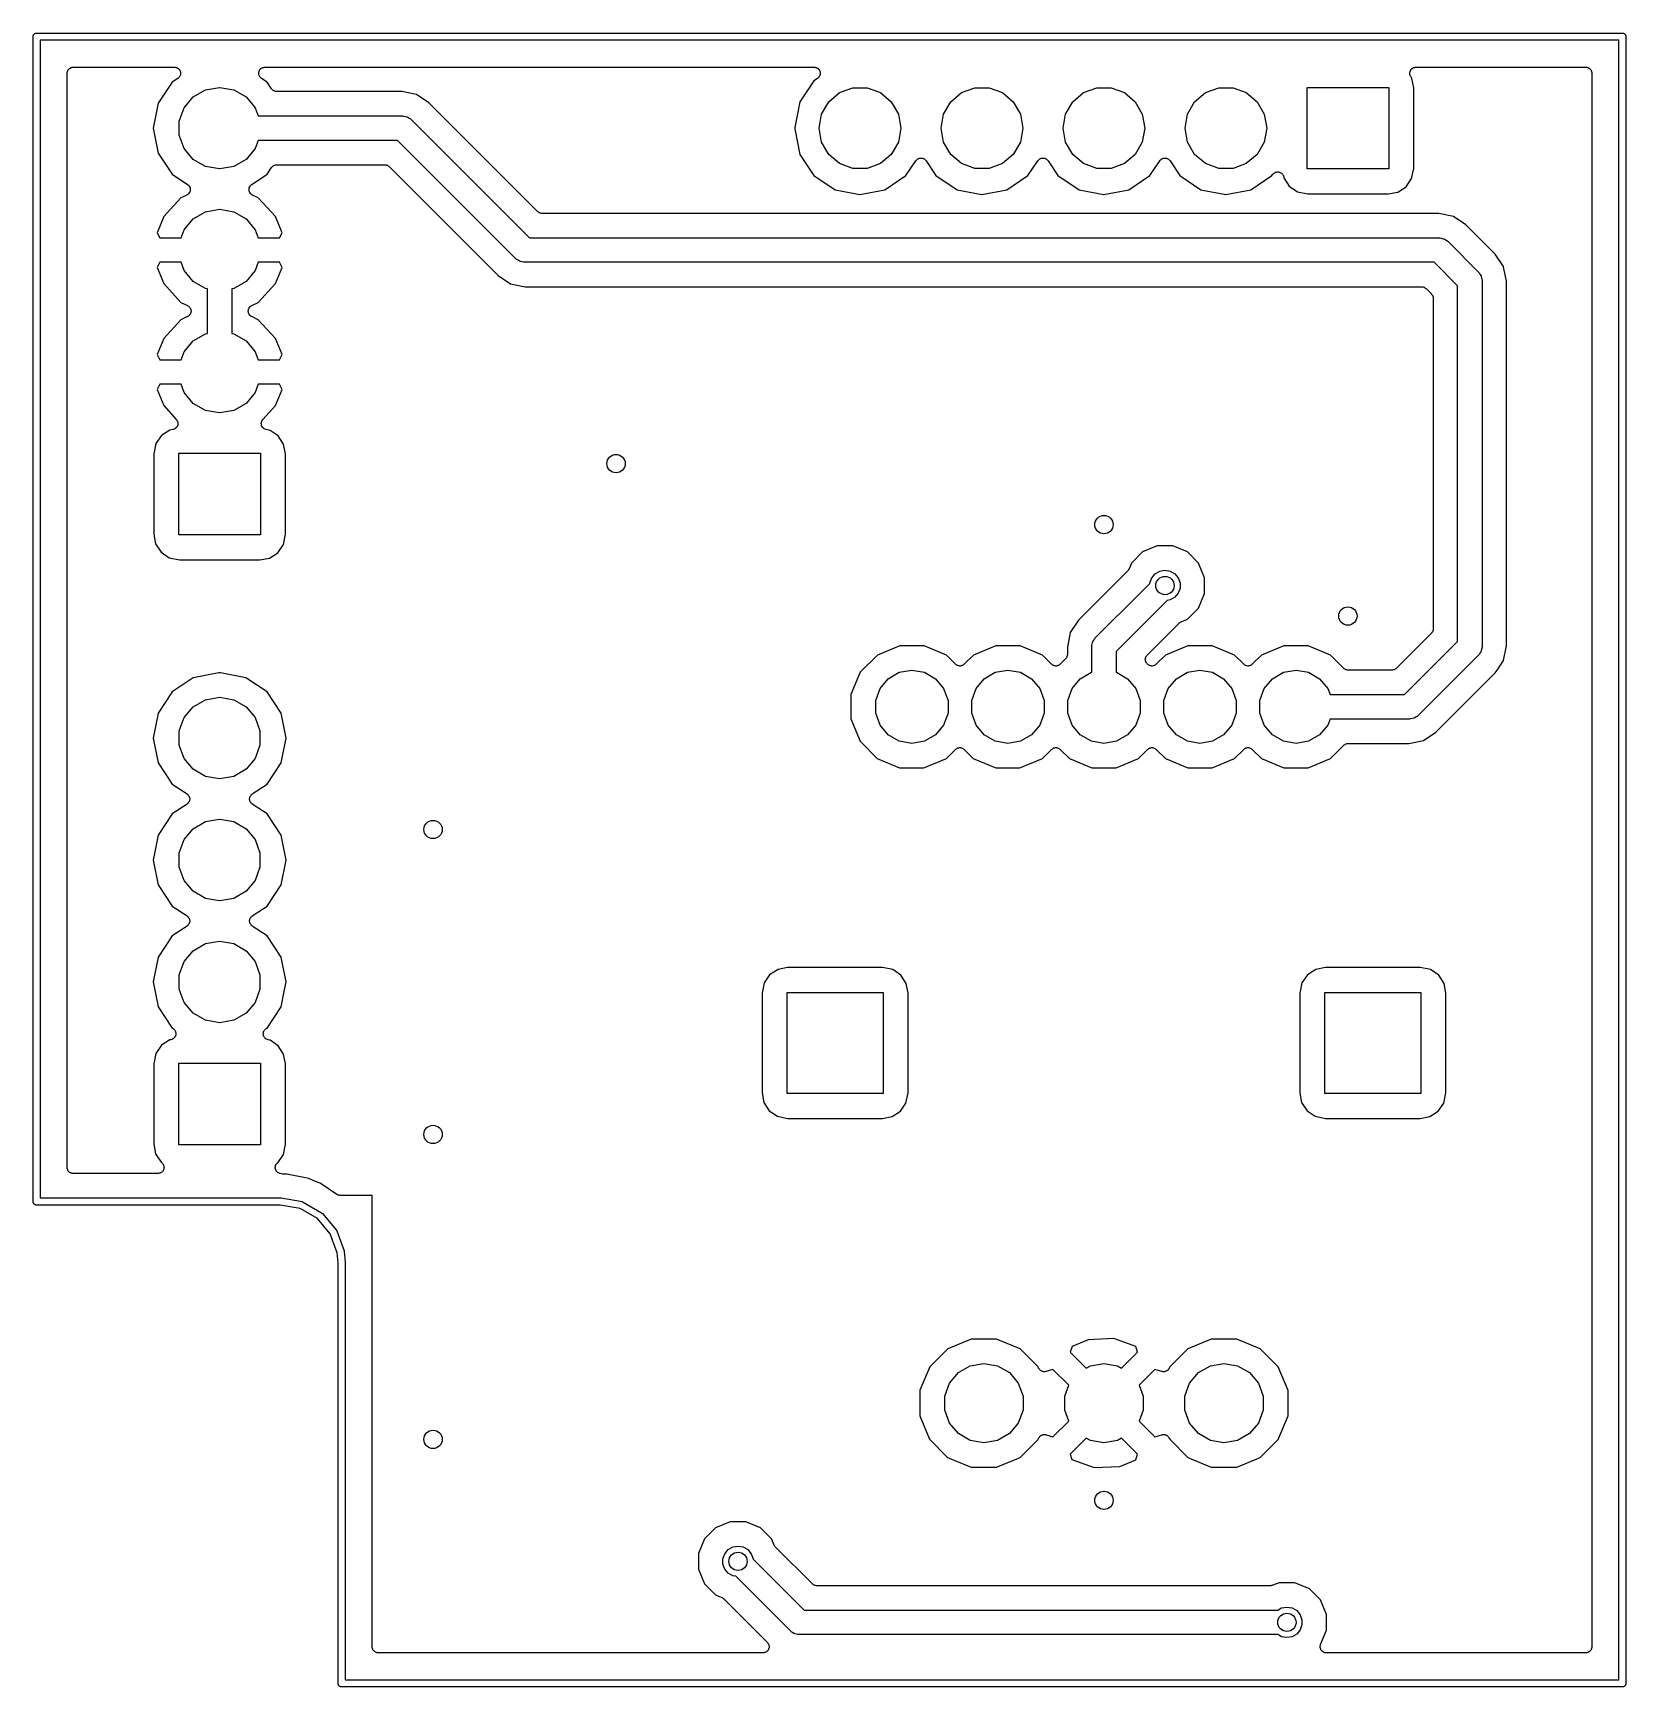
# Model space of a CAD drawing. Extents: x 109.8 to 142.9, y -87.7 to -53.3.
import ezdxf

# ---------------------------------------------------------------- set-up
doc = ezdxf.new("R2010")
doc.units = 0
doc.header["$MEASUREMENT"] = 0
doc.layers.add('BLACK', color=7, linetype='CONTINUOUS')

msp = doc.modelspace()

# ---------------------------------------------------------------- linework, layer by layer
at = {"layer": 'Black'}
for p, q in [((109.78, -53.34), (109.781, -53.3335)), ((109.78, -77.597), (109.78, -53.34)), ((109.781, -53.327), (109.783, -53.3208)), ((109.781, -53.3335), (109.781, -53.327)), ((109.783, -53.3208), (109.785, -53.3143)), ((109.785, -53.3143), (109.788, -53.3087)), ((109.788, -53.3087), (109.79, -53.3025)), ((109.79, -53.3025), (109.794, -53.2975)), ((109.794, -53.2975), (109.798, -53.2918)), ((109.798, -53.2918), (109.803, -53.2876)), ((109.803, -53.2876), (109.807, -53.2825)), ((109.807, -53.2825), (109.812, -53.2793)), ((109.812, -53.2793), (109.817, -53.275)), ((109.817, -53.275), (109.824, -53.2728)), ((109.824, -53.2728), (109.829, -53.2695)), ((109.829, -53.2695), (109.836, -53.2684)), ((109.836, -53.2684), (109.842, -53.2661)), ((109.842, -53.2661), (109.849, -53.2661)), ((109.849, -53.2661), (109.855, -53.265)), ((109.855, -53.265), (142.875, -53.265)), ((142.875, -53.265), (142.881, -53.2661)), ((142.881, -53.2661), (142.888, -53.2661)), ((142.888, -53.2661), (142.894, -53.2684)), ((142.894, -53.2684), (142.901, -53.2695)), ((142.901, -53.2695), (142.906, -53.2728)), ((142.906, -53.2728), (142.912, -53.275)), ((142.912, -53.275), (142.918, -53.2793)), ((142.918, -53.2793), (142.923, -53.2825)), ((142.923, -53.2825), (142.927, -53.2876)), ((142.927, -53.2876), (142.932, -53.2918)), ((142.932, -53.2918), (142.936, -53.2975)), ((142.936, -53.2975), (142.94, -53.3025)), ((142.94, -53.3025), (142.942, -53.3087)), ((142.942, -53.3087), (142.945, -53.3143)), ((142.945, -53.3143), (142.947, -53.3208)), ((142.947, -53.3208), (142.949, -53.327)), ((142.949, -53.327), (142.949, -53.3335)), ((142.949, -53.3335), (142.95, -53.34)), ((142.95, -53.34), (142.95, -87.63)), ((109.93, -53.415), (109.93, -77.522)), ((142.8, -53.415), (109.93, -53.415)), ((142.8, -87.555), (142.8, -53.415)), ((110.492, -54.0799), (110.496, -54.0695)), ((110.496, -54.0695), (110.498, -54.0586)), ((110.498, -54.0586), (110.503, -54.0489)), ((110.503, -54.0489), (110.507, -54.0385)), ((110.507, -54.0385), (110.514, -54.03)), ((110.514, -54.03), (110.52, -54.0204)), ((110.52, -54.0204), (110.528, -54.0132)), ((110.528, -54.0132), (110.535, -54.0047)), ((110.535, -54.0047), (110.545, -53.9992)), ((110.545, -53.9992), (110.553, -53.992)), ((110.553, -53.992), (110.564, -53.9882)), ((110.564, -53.9882), (110.574, -53.9827)), ((110.574, -53.9827), (110.585, -53.9807)), ((110.585, -53.9807), (110.595, -53.9769)), ((110.595, -53.9769), (110.606, -53.9769)), ((110.606, -53.9769), (110.617, -53.975)), ((110.617, -53.975), (112.725, -53.975)), ((112.725, -53.975), (112.732, -53.9762)), ((112.732, -53.9762), (112.739, -53.9758)), ((112.739, -53.9758), (112.753, -53.98)), ((112.753, -53.98), (112.768, -53.9827)), ((112.768, -53.9827), (112.774, -53.9861)), ((112.774, -53.9861), (112.781, -53.9881)), ((112.781, -53.9881), (112.793, -53.9971)), ((112.793, -53.9971), (112.807, -54.0047)), ((112.807, -54.0047), (112.811, -54.0101)), ((112.811, -54.0101), (112.817, -54.0142)), ((112.817, -54.0142), (112.825, -54.0268)), ((112.825, -54.0268), (112.835, -54.0385)), ((112.835, -54.0385), (112.837, -54.0451)), ((112.837, -54.0451), (112.841, -54.0509)), ((112.841, -54.0509), (112.845, -54.0656)), ((112.845, -54.0656), (112.85, -54.0799)), ((114.48, -54.0799), (114.485, -54.0656)), ((114.485, -54.0656), (114.489, -54.0509)), ((114.489, -54.0509), (114.493, -54.0451)), ((114.493, -54.0451), (114.495, -54.0385)), ((114.495, -54.0385), (114.505, -54.0268)), ((114.505, -54.0268), (114.513, -54.0142)), ((114.513, -54.0142), (114.519, -54.0101)), ((114.519, -54.0101), (114.523, -54.0047)), ((114.523, -54.0047), (114.537, -53.9971)), ((114.537, -53.9971), (114.549, -53.9881)), ((114.549, -53.9881), (114.556, -53.9861)), ((114.556, -53.9861), (114.562, -53.9827)), ((114.562, -53.9827), (114.577, -53.98)), ((114.577, -53.98), (114.591, -53.9758)), ((114.591, -53.9758), (114.598, -53.9762)), ((114.598, -53.9762), (114.605, -53.975)), ((114.605, -53.975), (126.046, -53.975)), ((126.046, -53.975), (126.052, -53.9762)), ((126.052, -53.9762), (126.059, -53.9758)), ((126.059, -53.9758), (126.074, -53.98)), ((126.074, -53.98), (126.089, -53.9827)), ((126.089, -53.9827), (126.095, -53.9861)), ((126.095, -53.9861), (126.102, -53.9881)), ((126.102, -53.9881), (126.114, -53.9971)), ((126.114, -53.9971), (126.127, -54.0047)), ((126.127, -54.0047), (126.132, -54.0101)), ((126.132, -54.0101), (126.137, -54.0142)), ((126.137, -54.0142), (126.146, -54.0268)), ((126.146, -54.0268), (126.155, -54.0385)), ((126.155, -54.0385), (126.158, -54.0451)), ((126.158, -54.0451), (126.162, -54.0509)), ((126.162, -54.0509), (126.165, -54.0656)), ((126.165, -54.0656), (126.171, -54.0799)), ((138.451, -54.0799), (138.457, -54.0621)), ((138.457, -54.0621), (138.463, -54.0439)), ((138.463, -54.0439), (138.465, -54.0414)), ((138.465, -54.0414), (138.466, -54.0385)), ((138.466, -54.0385), (138.478, -54.0239)), ((138.478, -54.0239), (138.49, -54.0088)), ((138.49, -54.0088), (138.492, -54.0071)), ((138.492, -54.0071), (138.494, -54.0047)), ((138.494, -54.0047), (138.511, -53.9952)), ((138.511, -53.9952), (138.527, -53.9849)), ((138.527, -53.9849), (138.53, -53.9842)), ((138.53, -53.9842), (138.533, -53.9827)), ((138.533, -53.9827), (138.551, -53.9794)), ((138.551, -53.9794), (138.57, -53.9751)), ((138.57, -53.9751), (138.573, -53.9755)), ((138.573, -53.9755), (138.576, -53.975)), ((138.576, -53.975), (142.113, -53.975)), ((142.113, -53.975), (142.124, -53.9769)), ((142.124, -53.9769), (142.135, -53.9769)), ((142.135, -53.9769), (142.145, -53.9807)), ((142.145, -53.9807), (142.156, -53.9827)), ((142.156, -53.9827), (142.166, -53.9882)), ((142.166, -53.9882), (142.177, -53.992)), ((142.177, -53.992), (142.185, -53.9992)), ((142.185, -53.9992), (142.195, -54.0047)), ((142.195, -54.0047), (142.202, -54.0132)), ((142.202, -54.0132), (142.21, -54.0204)), ((142.21, -54.0204), (142.216, -54.03)), ((142.216, -54.03), (142.223, -54.0385)), ((142.223, -54.0385), (142.227, -54.0489)), ((142.227, -54.0489), (142.232, -54.0586)), ((142.232, -54.0586), (142.234, -54.0695)), ((142.234, -54.0695), (142.238, -54.0799)), ((110.49, -54.102), (110.492, -54.0911)), ((110.49, -58.1419), (110.49, -54.102)), ((110.492, -54.0911), (110.492, -54.0799)), ((112.677, -54.2865), (112.384, -54.7263)), ((112.796, -54.2076), (112.677, -54.2865)), ((112.801, -54.2028), (112.796, -54.2076)), ((112.807, -54.1993), (112.801, -54.2028)), ((112.816, -54.1876), (112.807, -54.1993)), ((112.827, -54.1771), (112.816, -54.1876)), ((112.83, -54.1708), (112.827, -54.1771)), ((112.835, -54.1655), (112.83, -54.1708)), ((112.84, -54.1512), (112.835, -54.1655)), ((112.847, -54.1375), (112.84, -54.1512)), ((112.848, -54.1306), (112.847, -54.1375)), ((112.85, -54.1241), (112.848, -54.1306)), ((112.85, -54.0799), (112.85, -54.0869)), ((112.85, -54.0869), (112.852, -54.0937)), ((112.852, -54.0937), (112.85, -54.1088)), ((112.85, -54.1088), (112.85, -54.1241)), ((113.371, -54.4463), (113.662, -54.395)), ((113.662, -54.395), (113.668, -54.395)), ((113.668, -54.395), (113.959, -54.4463)), ((114.478, -54.0937), (114.48, -54.0869)), ((114.48, -54.1088), (114.478, -54.0937)), ((114.48, -54.0869), (114.48, -54.0799)), ((114.48, -54.1241), (114.48, -54.1088)), ((114.482, -54.1306), (114.48, -54.1241)), ((114.483, -54.1375), (114.482, -54.1306)), ((114.49, -54.1512), (114.483, -54.1375)), ((114.495, -54.1655), (114.49, -54.1512)), ((114.5, -54.1708), (114.495, -54.1655)), ((114.503, -54.1771), (114.5, -54.1708)), ((114.514, -54.1876), (114.503, -54.1771)), ((114.523, -54.1993), (114.514, -54.1876)), ((114.529, -54.2028), (114.523, -54.1993)), ((114.534, -54.2076), (114.529, -54.2028)), ((114.653, -54.2865), (114.534, -54.2076)), ((114.746, -54.4266), (114.653, -54.2865)), ((126.042, -54.2574), (125.748, -54.6972)), ((126.116, -54.2076), (126.042, -54.2574)), ((126.121, -54.2028), (126.116, -54.2076)), ((126.127, -54.1993), (126.121, -54.2028)), ((126.137, -54.1876), (126.127, -54.1993)), ((126.148, -54.1771), (126.137, -54.1876)), ((126.151, -54.1708), (126.148, -54.1771)), ((126.155, -54.1655), (126.151, -54.1708)), ((126.161, -54.1512), (126.155, -54.1655)), ((126.167, -54.1375), (126.161, -54.1512)), ((126.168, -54.1306), (126.167, -54.1375)), ((126.171, -54.1241), (126.168, -54.1306)), ((126.171, -54.0799), (126.171, -54.0869)), ((126.171, -54.0869), (126.172, -54.0937)), ((126.172, -54.0937), (126.171, -54.1088)), ((126.171, -54.1088), (126.171, -54.1241)), ((126.575, -54.5056), (126.852, -54.4047)), ((126.852, -54.4047), (127.148, -54.4047)), ((127.148, -54.4047), (127.425, -54.5056)), ((129.115, -54.5056), (129.392, -54.4047)), ((129.392, -54.4047), (129.688, -54.4047)), ((129.688, -54.4047), (129.965, -54.5056)), ((131.655, -54.5056), (131.932, -54.4047)), ((131.932, -54.4047), (132.228, -54.4047)), ((132.228, -54.4047), (132.505, -54.5056)), ((134.195, -54.5056), (134.472, -54.4047)), ((134.472, -54.4047), (134.768, -54.4047)), ((134.768, -54.4047), (135.045, -54.5056)), ((136.31, -56.095), (136.31, -54.395)), ((136.31, -54.395), (138.01, -54.395)), ((138.01, -54.395), (138.01, -56.095)), ((138.45, -54.086), (138.451, -54.083)), ((138.451, -54.105), (138.45, -54.086)), ((138.451, -54.083), (138.451, -54.0799)), ((138.451, -54.1241), (138.451, -54.105)), ((138.452, -54.127), (138.451, -54.1241)), ((138.452, -54.1301), (138.452, -54.127)), ((138.46, -54.1476), (138.452, -54.1301)), ((138.466, -54.1655), (138.46, -54.1476)), ((138.468, -54.1679), (138.466, -54.1655)), ((138.469, -54.1707), (138.468, -54.1679)), ((138.493, -54.2075), (138.469, -54.1707)), ((138.53, -54.4068), (138.493, -54.2075)), ((138.53, -56.0823), (138.53, -54.4068)), ((142.238, -54.0799), (142.238, -54.0911)), ((142.238, -54.0911), (142.24, -54.102)), ((142.24, -54.102), (142.24, -86.868)), ((112.384, -54.7263), (112.28, -55.245)), ((112.926, -54.82), (113.115, -54.5939)), ((113.115, -54.5939), (113.371, -54.4463)), ((113.959, -54.4463), (114.215, -54.5939)), ((114.215, -54.5939), (114.404, -54.82)), ((114.759, -54.4395), (114.746, -54.4266)), ((114.77, -54.4533), (114.759, -54.4395)), ((114.774, -54.4554), (114.77, -54.4533)), ((114.777, -54.4584), (114.774, -54.4554)), ((114.793, -54.4664), (114.777, -54.4584)), ((114.808, -54.4753), (114.793, -54.4664)), ((114.812, -54.4761), (114.808, -54.4753)), ((114.816, -54.4779), (114.812, -54.4761)), ((114.834, -54.4799), (114.816, -54.4779)), ((114.852, -54.483), (114.834, -54.4799)), ((117.462, -54.483), (114.852, -54.483)), ((117.766, -54.5433), (117.462, -54.483)), ((118.023, -54.715), (117.766, -54.5433)), ((120.293, -56.9858), (118.023, -54.715)), ((125.748, -54.6972), (125.642, -55.2284)), ((126.201, -54.951), (126.349, -54.6954)), ((126.349, -54.6954), (126.575, -54.5056)), ((127.425, -54.5056), (127.651, -54.6954)), ((127.651, -54.6954), (127.799, -54.951)), ((128.741, -54.951), (128.889, -54.6954)), ((128.889, -54.6954), (129.115, -54.5056)), ((129.965, -54.5056), (130.191, -54.6954)), ((130.191, -54.6954), (130.339, -54.951)), ((131.281, -54.951), (131.429, -54.6954)), ((131.429, -54.6954), (131.655, -54.5056)), ((132.505, -54.5056), (132.731, -54.6954)), ((132.731, -54.6954), (132.879, -54.951)), ((133.821, -54.951), (133.969, -54.6954)), ((133.969, -54.6954), (134.195, -54.5056)), ((135.045, -54.5056), (135.271, -54.6954)), ((135.271, -54.6954), (135.419, -54.951)), ((112.825, -55.0974), (112.926, -54.82)), ((112.825, -55.3926), (112.825, -55.0974)), ((114.404, -54.82), (114.467, -54.991)), ((114.467, -54.991), (117.475, -54.991)), ((117.475, -54.991), (117.486, -54.9929)), ((117.486, -54.9929), (117.497, -54.992)), ((117.497, -54.992), (117.529, -55.0006)), ((117.529, -55.0006), (117.562, -55.0063)), ((117.562, -55.0063), (117.572, -55.0119)), ((117.572, -55.0119), (117.582, -55.0148)), ((117.582, -55.0148), (117.61, -55.0338)), ((117.61, -55.0338), (117.638, -55.0504)), ((117.638, -55.0504), (117.645, -55.059)), ((117.645, -55.059), (117.655, -55.0654)), ((117.655, -55.0654), (120.12, -57.531)), ((126.15, -55.2418), (126.201, -54.951)), ((127.799, -54.951), (127.85, -55.2418)), ((128.69, -55.2418), (128.741, -54.951)), ((130.339, -54.951), (130.39, -55.2418)), ((131.23, -55.2418), (131.281, -54.951)), ((132.879, -54.951), (132.93, -55.2418)), ((133.77, -55.2418), (133.821, -54.951)), ((135.419, -54.951), (135.47, -55.2418)), ((112.28, -55.245), (112.384, -55.7637)), ((112.926, -55.67), (112.825, -55.3926)), ((125.642, -55.2284), (125.642, -55.2616)), ((125.642, -55.2616), (125.748, -55.7928)), ((126.15, -55.2482), (126.15, -55.2418)), ((126.201, -55.539), (126.15, -55.2482)), ((127.85, -55.2482), (127.799, -55.539)), ((127.85, -55.2418), (127.85, -55.2482)), ((128.69, -55.2482), (128.69, -55.2418)), ((128.741, -55.539), (128.69, -55.2482)), ((130.39, -55.2482), (130.339, -55.539)), ((130.39, -55.2418), (130.39, -55.2482)), ((131.23, -55.2482), (131.23, -55.2418)), ((131.281, -55.539), (131.23, -55.2482)), ((132.93, -55.2482), (132.879, -55.539)), ((132.93, -55.2418), (132.93, -55.2482)), ((133.77, -55.2482), (133.77, -55.2418)), ((133.821, -55.539), (133.77, -55.2482)), ((135.47, -55.2482), (135.419, -55.539)), ((135.47, -55.2418), (135.47, -55.2482)), ((112.384, -55.7637), (112.677, -56.2035)), ((113.115, -55.8961), (112.926, -55.67)), ((114.404, -55.67), (114.215, -55.8961)), ((114.467, -55.499), (114.404, -55.67)), ((117.37, -55.499), (114.467, -55.499)), ((119.835, -57.9646), (117.37, -55.499)), ((125.748, -55.7928), (126.042, -56.2326)), ((126.349, -55.7946), (126.201, -55.539)), ((127.799, -55.539), (127.651, -55.7946)), ((128.889, -55.7946), (128.741, -55.539)), ((130.339, -55.539), (130.191, -55.7946)), ((131.429, -55.7946), (131.281, -55.539)), ((132.879, -55.539), (132.731, -55.7946)), ((133.969, -55.7946), (133.821, -55.539)), ((135.419, -55.539), (135.271, -55.7946)), ((113.371, -56.0437), (113.115, -55.8961)), ((113.662, -56.095), (113.371, -56.0437)), ((113.668, -56.095), (113.662, -56.095)), ((113.959, -56.0437), (113.668, -56.095)), ((114.215, -55.8961), (113.959, -56.0437)), ((114.653, -56.2035), (114.746, -56.0634)), ((114.746, -56.0634), (114.759, -56.0505)), ((114.759, -56.0505), (114.77, -56.0367)), ((114.77, -56.0367), (114.774, -56.0346)), ((114.774, -56.0346), (114.777, -56.0316)), ((114.777, -56.0316), (114.793, -56.0236)), ((114.793, -56.0236), (114.808, -56.0147)), ((114.808, -56.0147), (114.812, -56.0139)), ((114.812, -56.0139), (114.816, -56.0121)), ((114.816, -56.0121), (114.834, -56.0101)), ((114.834, -56.0101), (114.852, -56.007)), ((114.852, -56.007), (117.107, -56.007)), ((117.107, -56.007), (117.112, -56.008)), ((117.112, -56.008), (117.118, -56.0075)), ((117.118, -56.0075), (117.134, -56.0118)), ((117.134, -56.0118), (117.15, -56.0147)), ((117.15, -56.0147), (117.155, -56.0175)), ((117.155, -56.0175), (117.16, -56.0189)), ((117.16, -56.0189), (117.174, -56.0284)), ((117.174, -56.0284), (117.188, -56.0367)), ((117.188, -56.0367), (117.192, -56.041)), ((117.192, -56.041), (117.197, -56.0442)), ((117.197, -56.0442), (119.467, -58.315)), ((126.575, -55.9844), (126.349, -55.7946)), ((126.852, -56.0853), (126.575, -55.9844)), ((127.148, -56.0853), (126.852, -56.0853)), ((127.425, -55.9844), (127.148, -56.0853)), ((127.651, -55.7946), (127.425, -55.9844)), ((127.958, -56.2326), (128.164, -55.9244)), ((128.164, -55.9244), (128.174, -55.9144)), ((128.174, -55.9144), (128.182, -55.9032)), ((128.182, -55.9032), (128.189, -55.8986)), ((128.189, -55.8986), (128.195, -55.8926)), ((128.195, -55.8926), (128.207, -55.8864)), ((128.207, -55.8864), (128.219, -55.8787)), ((128.219, -55.8787), (128.227, -55.8767)), ((128.227, -55.8767), (128.234, -55.873)), ((128.234, -55.873), (128.248, -55.8715)), ((128.248, -55.8715), (128.262, -55.8682)), ((128.262, -55.8682), (128.27, -55.8692)), ((128.27, -55.8692), (128.278, -55.8682)), ((128.278, -55.8682), (128.292, -55.8715)), ((128.292, -55.8715), (128.306, -55.873)), ((128.306, -55.873), (128.313, -55.8767)), ((128.313, -55.8767), (128.321, -55.8787)), ((128.321, -55.8787), (128.333, -55.8864)), ((128.333, -55.8864), (128.345, -55.8926)), ((128.345, -55.8926), (128.351, -55.8986)), ((128.351, -55.8986), (128.358, -55.9032)), ((128.358, -55.9032), (128.366, -55.9144)), ((128.366, -55.9144), (128.376, -55.9244)), ((128.376, -55.9244), (128.582, -56.2326)), ((129.115, -55.9844), (128.889, -55.7946)), ((129.392, -56.0853), (129.115, -55.9844)), ((129.688, -56.0853), (129.392, -56.0853)), ((129.965, -55.9844), (129.688, -56.0853)), ((130.191, -55.7946), (129.965, -55.9844)), ((130.498, -56.2326), (130.704, -55.9244)), ((130.704, -55.9244), (130.714, -55.9144)), ((130.714, -55.9144), (130.722, -55.9032)), ((130.722, -55.9032), (130.729, -55.8986)), ((130.729, -55.8986), (130.735, -55.8926)), ((130.735, -55.8926), (130.747, -55.8864)), ((130.747, -55.8864), (130.759, -55.8787)), ((130.759, -55.8787), (130.767, -55.8767)), ((130.767, -55.8767), (130.774, -55.873)), ((130.774, -55.873), (130.788, -55.8715)), ((130.788, -55.8715), (130.802, -55.8682)), ((130.802, -55.8682), (130.81, -55.8692)), ((130.81, -55.8692), (130.818, -55.8682)), ((130.818, -55.8682), (130.832, -55.8715)), ((130.832, -55.8715), (130.846, -55.873)), ((130.846, -55.873), (130.853, -55.8767)), ((130.853, -55.8767), (130.861, -55.8787)), ((130.861, -55.8787), (130.873, -55.8864)), ((130.873, -55.8864), (130.885, -55.8926)), ((130.885, -55.8926), (130.891, -55.8986)), ((130.891, -55.8986), (130.898, -55.9032)), ((130.898, -55.9032), (130.906, -55.9144)), ((130.906, -55.9144), (130.916, -55.9244)), ((130.916, -55.9244), (131.122, -56.2326)), ((131.655, -55.9844), (131.429, -55.7946)), ((131.932, -56.0853), (131.655, -55.9844)), ((132.228, -56.0853), (131.932, -56.0853)), ((132.505, -55.9844), (132.228, -56.0853)), ((132.731, -55.7946), (132.505, -55.9844)), ((133.038, -56.2326), (133.244, -55.9244)), ((133.244, -55.9244), (133.254, -55.9144)), ((133.254, -55.9144), (133.262, -55.9032)), ((133.262, -55.9032), (133.269, -55.8986)), ((133.269, -55.8986), (133.275, -55.8926)), ((133.275, -55.8926), (133.287, -55.8864)), ((133.287, -55.8864), (133.299, -55.8787)), ((133.299, -55.8787), (133.307, -55.8767)), ((133.307, -55.8767), (133.314, -55.873)), ((133.314, -55.873), (133.328, -55.8715)), ((133.328, -55.8715), (133.342, -55.8682)), ((133.342, -55.8682), (133.35, -55.8692)), ((133.35, -55.8692), (133.358, -55.8682)), ((133.358, -55.8682), (133.372, -55.8715)), ((133.372, -55.8715), (133.386, -55.873)), ((133.386, -55.873), (133.393, -55.8767)), ((133.393, -55.8767), (133.401, -55.8787)), ((133.401, -55.8787), (133.413, -55.8864)), ((133.413, -55.8864), (133.425, -55.8926)), ((133.425, -55.8926), (133.431, -55.8986)), ((133.431, -55.8986), (133.438, -55.9032)), ((133.438, -55.9032), (133.446, -55.9144)), ((133.446, -55.9144), (133.456, -55.9244)), ((133.456, -55.9244), (133.662, -56.2326)), ((134.195, -55.9844), (133.969, -55.7946)), ((134.472, -56.0853), (134.195, -55.9844)), ((134.768, -56.0853), (134.472, -56.0853)), ((135.045, -55.9844), (134.768, -56.0853)), ((135.271, -55.7946), (135.045, -55.9844)), ((138.01, -56.095), (136.31, -56.095)), ((138.487, -56.2965), (138.53, -56.0823)), ((112.677, -56.2035), (112.997, -56.4171)), ((112.997, -56.4171), (112.998, -56.418)), ((112.998, -56.418), (112.999, -56.4185)), ((112.999, -56.4185), (113.014, -56.4332)), ((113.014, -56.4332), (113.029, -56.4476)), ((113.029, -56.4476), (113.03, -56.4487)), ((113.03, -56.4487), (113.03, -56.4496)), ((113.03, -56.4496), (113.039, -56.4685)), ((113.039, -56.4685), (113.048, -56.4872)), ((114.282, -56.4872), (114.291, -56.4685)), ((114.291, -56.4685), (114.3, -56.4496)), ((114.3, -56.4487), (114.301, -56.4476)), ((114.3, -56.4496), (114.3, -56.4487)), ((114.301, -56.4476), (114.316, -56.4332)), ((114.316, -56.4332), (114.331, -56.4185)), ((114.331, -56.4185), (114.332, -56.418)), ((114.332, -56.418), (114.333, -56.4171)), ((114.333, -56.4171), (114.653, -56.2035)), ((126.042, -56.2326), (126.481, -56.5264)), ((127.519, -56.5264), (127.958, -56.2326)), ((128.582, -56.2326), (129.021, -56.5264)), ((130.059, -56.5264), (130.498, -56.2326)), ((131.122, -56.2326), (131.561, -56.5264)), ((132.599, -56.5264), (133.038, -56.2326)), ((133.662, -56.2326), (134.101, -56.5264)), ((135.139, -56.5264), (135.578, -56.2326)), ((135.578, -56.2326), (135.592, -56.212)), ((135.592, -56.212), (135.604, -56.1995)), ((135.604, -56.1995), (135.615, -56.1862)), ((135.615, -56.1862), (135.619, -56.1837)), ((135.619, -56.1837), (135.623, -56.1801)), ((135.623, -56.1801), (135.638, -56.1725)), ((135.638, -56.1725), (135.653, -56.1637)), ((135.653, -56.1637), (135.658, -56.1628)), ((135.658, -56.1628), (135.662, -56.1606)), ((135.662, -56.1606), (135.679, -56.1587)), ((135.679, -56.1587), (135.696, -56.1556)), ((135.696, -56.1556), (135.701, -56.1564)), ((135.701, -56.1564), (135.706, -56.1558)), ((135.706, -56.1558), (135.723, -56.1599)), ((135.723, -56.1599), (135.74, -56.1627)), ((135.74, -56.1627), (135.744, -56.1651)), ((135.744, -56.1651), (135.749, -56.1663)), ((135.749, -56.1663), (135.763, -56.1759)), ((135.763, -56.1759), (135.778, -56.1843)), ((135.778, -56.1843), (135.782, -56.1881)), ((135.782, -56.1881), (135.786, -56.1908)), ((135.786, -56.1908), (135.796, -56.2047)), ((135.796, -56.2047), (135.807, -56.2178)), ((135.807, -56.2178), (135.809, -56.2224)), ((135.809, -56.2224), (135.812, -56.2264)), ((135.812, -56.2264), (135.817, -56.2429)), ((135.817, -56.2429), (135.823, -56.2591)), ((135.823, -56.2591), (135.827, -56.2825)), ((135.827, -56.2825), (135.939, -56.4561)), ((135.939, -56.4561), (136.109, -56.5721)), ((138.197, -56.5779), (138.371, -56.4662)), ((138.371, -56.4662), (138.487, -56.2965)), ((112.86, -56.694), (112.502, -57.0872)), ((112.981, -56.6377), (112.86, -56.694)), ((112.982, -56.6369), (112.981, -56.6377)), ((112.983, -56.6366), (112.982, -56.6369)), ((113, -56.6243), (112.983, -56.6366)), ((113.017, -56.6123), (113, -56.6243)), ((113.018, -56.6105), (113.017, -56.6113)), ((113.017, -56.6113), (113.017, -56.6123)), ((113.03, -56.5932), (113.018, -56.6105)), ((113.042, -56.5761), (113.03, -56.5932)), ((113.043, -56.5739), (113.042, -56.5749)), ((113.042, -56.5749), (113.042, -56.5761)), ((113.048, -56.5536), (113.043, -56.5739)), ((113.048, -56.4872), (113.049, -56.4884)), ((113.053, -56.5334), (113.048, -56.5536)), ((113.049, -56.4884), (113.049, -56.4895)), ((113.049, -56.4895), (113.051, -56.5103)), ((113.051, -56.5103), (113.053, -56.531)), ((113.053, -56.531), (113.053, -56.5322)), ((113.053, -56.5322), (113.053, -56.5334)), ((114.277, -56.531), (114.279, -56.5103)), ((114.277, -56.5322), (114.277, -56.531)), ((114.277, -56.5334), (114.277, -56.5322)), ((114.282, -56.5536), (114.277, -56.5334)), ((114.279, -56.5103), (114.281, -56.4895)), ((114.281, -56.4884), (114.282, -56.4872)), ((114.281, -56.4895), (114.281, -56.4884)), ((114.287, -56.5739), (114.282, -56.5536)), ((114.288, -56.5749), (114.287, -56.5739)), ((114.288, -56.5761), (114.288, -56.5749)), ((114.3, -56.5932), (114.288, -56.5761)), ((114.312, -56.6105), (114.3, -56.5932)), ((114.313, -56.6113), (114.312, -56.6105)), ((114.313, -56.6123), (114.313, -56.6113)), ((114.33, -56.6242), (114.313, -56.6123)), ((114.347, -56.6366), (114.33, -56.6242)), ((114.348, -56.6369), (114.347, -56.6366)), ((114.349, -56.6377), (114.348, -56.6369)), ((114.47, -56.694), (114.349, -56.6377)), ((114.828, -57.0872), (114.47, -56.694)), ((126.481, -56.5264), (127, -56.6296)), ((127, -56.6296), (127.519, -56.5264)), ((129.021, -56.5264), (129.54, -56.6296)), ((129.54, -56.6296), (130.059, -56.5264)), ((131.561, -56.5264), (132.08, -56.6296)), ((132.08, -56.6296), (132.599, -56.5264)), ((134.101, -56.5264), (134.62, -56.6296)), ((134.62, -56.6296), (135.139, -56.5264)), ((136.109, -56.5721), (136.323, -56.6154)), ((136.323, -56.6154), (137.998, -56.6154)), ((137.998, -56.6154), (138.197, -56.5779)), ((112.502, -57.0872), (112.364, -57.4216)), ((112.926, -57.36), (113.115, -57.1339)), ((113.115, -57.1339), (113.371, -56.9863)), ((113.371, -56.9863), (113.662, -56.935)), ((113.662, -56.935), (113.668, -56.935)), ((113.668, -56.935), (113.959, -56.9863)), ((113.959, -56.9863), (114.215, -57.1339)), ((114.215, -57.1339), (114.404, -57.36)), ((114.966, -57.4216), (114.828, -57.0872)), ((120.298, -56.989), (120.293, -56.9858)), ((120.302, -56.9933), (120.298, -56.989)), ((120.316, -57.0016), (120.302, -56.9933)), ((120.33, -57.0111), (120.316, -57.0016)), ((120.335, -57.0125), (120.33, -57.0111)), ((120.34, -57.0153), (120.335, -57.0125)), ((120.356, -57.0182), (120.34, -57.0153)), ((120.372, -57.0225), (120.356, -57.0182)), ((120.378, -57.022), (120.372, -57.0225)), ((120.383, -57.023), (120.378, -57.022)), ((139.052, -57.023), (120.383, -57.023)), ((139.356, -57.0833), (139.052, -57.023)), ((139.613, -57.255), (139.356, -57.0833)), ((112.364, -57.4216), (112.421, -57.531)), ((112.863, -57.531), (112.926, -57.36)), ((114.404, -57.36), (114.467, -57.531)), ((114.909, -57.531), (114.966, -57.4216)), ((140.23, -57.8723), (139.613, -57.255)), ((112.421, -57.531), (112.863, -57.531)), ((114.467, -57.531), (114.909, -57.531)), ((120.12, -57.531), (139.065, -57.531)), ((139.065, -57.531), (139.076, -57.5329)), ((139.076, -57.5329), (139.087, -57.532)), ((139.087, -57.532), (139.119, -57.5406)), ((139.119, -57.5406), (139.152, -57.5463)), ((139.152, -57.5463), (139.162, -57.5519)), ((139.162, -57.5519), (139.172, -57.5548)), ((139.172, -57.5548), (139.2, -57.5738)), ((139.2, -57.5738), (139.228, -57.5904)), ((139.228, -57.5904), (139.235, -57.599)), ((139.235, -57.599), (139.245, -57.6054)), ((139.245, -57.6054), (139.88, -58.2404)), ((110.49, -62.015), (110.49, -58.1419)), ((112.421, -58.039), (112.364, -58.1484)), ((112.364, -58.1484), (112.502, -58.4828)), ((112.863, -58.039), (112.421, -58.039)), ((112.926, -58.21), (112.863, -58.039)), ((114.467, -58.039), (114.404, -58.21)), ((114.909, -58.039), (114.467, -58.039)), ((114.828, -58.4828), (114.966, -58.1484)), ((114.966, -58.1484), (114.909, -58.039)), ((119.845, -57.971), (119.835, -57.9646)), ((119.852, -57.9796), (119.845, -57.971)), ((119.88, -57.9962), (119.852, -57.9796)), ((119.908, -58.0152), (119.88, -57.9962)), ((119.918, -58.0181), (119.908, -58.0152)), ((119.928, -58.0237), (119.918, -58.0181)), ((119.961, -58.0294), (119.928, -58.0237)), ((119.993, -58.038), (119.961, -58.0294)), ((120.004, -58.0371), (119.993, -58.038)), ((120.015, -58.039), (120.004, -58.0371)), ((138.96, -58.039), (120.015, -58.039)), ((139.446, -58.5252), (138.96, -58.039)), ((140.402, -58.1293), (140.23, -57.8723)), ((140.409, -58.1667), (140.402, -58.1293)), ((140.462, -58.4325), (140.409, -58.1667)), ((140.409, -58.1667), (140.409, -58.1667)), ((112.502, -58.4828), (112.86, -58.876)), ((113.115, -58.4361), (112.926, -58.21)), ((113.371, -58.5837), (113.115, -58.4361)), ((114.215, -58.4361), (113.959, -58.5837)), ((114.404, -58.21), (114.215, -58.4361)), ((114.47, -58.876), (114.828, -58.4828)), ((119.467, -58.315), (119.724, -58.4867)), ((119.724, -58.4867), (120.028, -58.547)), ((120.028, -58.547), (138.697, -58.547)), ((138.697, -58.547), (138.702, -58.548)), ((138.702, -58.548), (138.708, -58.5475)), ((138.708, -58.5475), (138.724, -58.5518)), ((139.446, -65.9348), (139.446, -58.5252)), ((139.88, -58.2404), (139.886, -58.2495)), ((139.886, -58.2495), (139.895, -58.2567)), ((139.895, -58.2567), (139.911, -58.2855)), ((139.911, -58.2855), (139.93, -58.3127)), ((139.93, -58.3127), (139.933, -58.3234)), ((139.933, -58.3234), (139.939, -58.3331)), ((139.939, -58.3331), (139.944, -58.3658)), ((139.944, -58.3658), (139.953, -58.3979)), ((139.953, -58.3979), (139.952, -58.409)), ((139.952, -58.409), (139.954, -58.42)), ((139.954, -58.42), (139.954, -66.04)), ((140.462, -66.0275), (140.462, -58.4325)), ((112.86, -58.876), (112.997, -58.94)), ((113.411, -58.5908), (113.371, -58.5837)), ((113.411, -59.5192), (113.411, -58.5908)), ((113.959, -58.5837), (113.919, -58.5908)), ((113.919, -58.5908), (113.919, -59.5192)), ((114.333, -58.94), (114.47, -58.876)), ((138.724, -58.5518), (138.74, -58.5547)), ((138.74, -58.5547), (138.745, -58.5575)), ((138.745, -58.5575), (138.75, -58.5589)), ((138.75, -58.5589), (138.764, -58.5684)), ((138.764, -58.5684), (138.778, -58.5767)), ((138.778, -58.5767), (138.782, -58.581)), ((138.782, -58.581), (138.787, -58.5842)), ((138.787, -58.5842), (138.901, -58.6984)), ((138.901, -58.6984), (138.904, -58.703)), ((138.904, -58.703), (138.908, -58.7066)), ((138.908, -58.7066), (138.917, -58.721)), ((138.917, -58.721), (138.926, -58.7346)), ((138.926, -58.7346), (138.928, -58.74)), ((138.928, -58.74), (138.93, -58.7448)), ((138.93, -58.7448), (138.933, -58.7611)), ((138.933, -58.7611), (138.938, -58.7772)), ((138.938, -58.7772), (138.937, -58.7827)), ((138.937, -58.7827), (138.938, -58.7882)), ((138.938, -58.7882), (138.938, -65.6718)), ((112.86, -59.234), (112.502, -59.6272)), ((112.997, -59.17), (112.86, -59.234)), ((112.997, -58.94), (113.006, -58.9462)), ((113.006, -59.1638), (112.997, -59.17)), ((113.006, -58.9462), (113.016, -58.9508)), ((113.016, -59.1592), (113.006, -59.1638)), ((113.016, -58.9508), (113.024, -58.9588)), ((113.024, -59.1512), (113.016, -59.1592)), ((113.024, -58.9588), (113.033, -58.9654)), ((113.033, -59.1446), (113.024, -59.1512)), ((113.033, -58.9654), (113.039, -58.9743)), ((113.039, -59.1357), (113.033, -59.1446)), ((113.039, -58.9743), (113.047, -58.9819)), ((113.047, -59.1281), (113.039, -59.1357)), ((113.047, -58.9819), (113.052, -58.9922)), ((113.052, -59.1178), (113.047, -59.1281)), ((113.052, -58.9922), (113.058, -59.0016)), ((113.058, -59.1084), (113.052, -59.1178)), ((113.058, -59.0016), (113.061, -59.012)), ((113.061, -59.098), (113.058, -59.1084)), ((113.061, -59.012), (113.066, -59.0218)), ((113.066, -59.0882), (113.061, -59.098)), ((113.066, -59.0218), (113.067, -59.0332)), ((113.067, -59.0768), (113.066, -59.0882)), ((113.067, -59.0332), (113.069, -59.0443)), ((113.069, -59.0657), (113.067, -59.0768)), ((113.069, -59.0443), (113.069, -59.055)), ((113.069, -59.055), (113.069, -59.0657)), ((114.26, -59.0443), (114.263, -59.0332)), ((114.261, -59.055), (114.26, -59.0443)), ((114.26, -59.0657), (114.261, -59.055)), ((114.263, -59.0768), (114.26, -59.0657)), ((114.263, -59.0332), (114.264, -59.0218)), ((114.264, -59.0882), (114.263, -59.0768)), ((114.264, -59.0218), (114.269, -59.012)), ((114.269, -59.098), (114.264, -59.0882)), ((114.269, -59.012), (114.272, -59.0016)), ((114.272, -59.1084), (114.269, -59.098)), ((114.272, -59.0016), (114.278, -58.9922)), ((114.278, -59.1178), (114.272, -59.1084)), ((114.278, -58.9922), (114.283, -58.9819)), ((114.283, -59.1281), (114.278, -59.1178)), ((114.283, -58.9819), (114.291, -58.9743)), ((114.291, -59.1357), (114.283, -59.1281)), ((114.291, -58.9743), (114.297, -58.9654)), ((114.297, -59.1446), (114.291, -59.1357)), ((114.297, -58.9654), (114.306, -58.9588)), ((114.306, -59.1512), (114.297, -59.1446)), ((114.306, -58.9588), (114.314, -58.9508)), ((114.314, -59.1592), (114.306, -59.1512)), ((114.314, -58.9508), (114.324, -58.9462)), ((114.324, -59.1638), (114.314, -59.1592)), ((114.324, -58.9462), (114.333, -58.94)), ((114.333, -59.17), (114.324, -59.1638)), ((114.47, -59.234), (114.333, -59.17)), ((114.828, -59.6272), (114.47, -59.234)), ((113.115, -59.6739), (113.371, -59.5263)), ((113.371, -59.5263), (113.411, -59.5192)), ((113.919, -59.5192), (113.959, -59.5263)), ((113.959, -59.5263), (114.215, -59.6739)), ((112.502, -59.6272), (112.364, -59.9616)), ((112.863, -60.071), (112.926, -59.9)), ((112.926, -59.9), (113.115, -59.6739)), ((114.215, -59.6739), (114.404, -59.9)), ((114.404, -59.9), (114.467, -60.071)), ((114.966, -59.9616), (114.828, -59.6272)), ((112.364, -59.9616), (112.421, -60.071)), ((112.421, -60.071), (112.863, -60.071)), ((114.467, -60.071), (114.909, -60.071)), ((114.909, -60.071), (114.966, -59.9616)), ((112.421, -60.579), (112.364, -60.6884)), ((112.863, -60.579), (112.421, -60.579)), ((112.926, -60.75), (112.863, -60.579)), ((114.467, -60.579), (114.404, -60.75)), ((114.909, -60.579), (114.467, -60.579)), ((114.966, -60.6884), (114.909, -60.579)), ((112.364, -60.6884), (112.502, -61.0228)), ((113.115, -60.9761), (112.926, -60.75)), ((114.404, -60.75), (114.215, -60.9761)), ((114.828, -61.0228), (114.966, -60.6884)), ((112.502, -61.0228), (112.763, -61.3094)), ((113.371, -61.1237), (113.115, -60.9761)), ((113.662, -61.175), (113.371, -61.1237)), ((113.668, -61.175), (113.662, -61.175)), ((113.959, -61.1237), (113.668, -61.175)), ((114.215, -60.9761), (113.959, -61.1237)), ((114.565, -61.3112), (114.828, -61.0228)), ((112.454, -61.6438), (112.338, -61.8135)), ((112.628, -61.5321), (112.454, -61.6438)), ((112.693, -61.5197), (112.628, -61.5321)), ((112.695, -61.5191), (112.693, -61.5197)), ((112.697, -61.519), (112.695, -61.5191)), ((112.715, -61.5113), (112.697, -61.519)), ((112.734, -61.5042), (112.715, -61.5113)), ((112.736, -61.503), (112.734, -61.5042)), ((112.737, -61.5022), (112.736, -61.503)), ((112.752, -61.4886), (112.737, -61.5022)), ((112.768, -61.4755), (112.752, -61.4886)), ((112.763, -61.3094), (112.764, -61.311)), ((112.764, -61.311), (112.766, -61.3122)), ((112.766, -61.3122), (112.776, -61.3296)), ((112.769, -61.4738), (112.768, -61.4755)), ((112.77, -61.4725), (112.769, -61.4738)), ((112.779, -61.4546), (112.77, -61.4725)), ((112.776, -61.3296), (112.787, -61.3467)), ((112.789, -61.437), (112.779, -61.4546)), ((112.787, -61.3467), (112.787, -61.3485)), ((112.787, -61.3485), (112.788, -61.3501)), ((112.788, -61.3501), (112.792, -61.37)), ((112.79, -61.4351), (112.789, -61.437)), ((112.791, -61.4335), (112.79, -61.4351)), ((112.793, -61.4134), (112.791, -61.4335)), ((112.792, -61.37), (112.796, -61.3897)), ((112.796, -61.3935), (112.793, -61.4134)), ((112.796, -61.3897), (112.796, -61.3916)), ((112.796, -61.3916), (112.796, -61.3935)), ((114.532, -61.3915), (114.536, -61.3709)), ((114.532, -61.3925), (114.532, -61.3915)), ((114.532, -61.3935), (114.532, -61.3925)), ((114.535, -61.4143), (114.532, -61.3935)), ((114.538, -61.4352), (114.535, -61.4143)), ((114.536, -61.3709), (114.541, -61.3503)), ((114.538, -61.4361), (114.538, -61.4352)), ((114.538, -61.4371), (114.538, -61.4361)), ((114.549, -61.4556), (114.538, -61.4371)), ((114.541, -61.3484), (114.553, -61.3306)), ((114.541, -61.3494), (114.541, -61.3484)), ((114.541, -61.3503), (114.541, -61.3494)), ((114.558, -61.4743), (114.549, -61.4556)), ((114.553, -61.3306), (114.564, -61.3126)), ((114.559, -61.475), (114.558, -61.4743)), ((114.56, -61.4758), (114.559, -61.475)), ((114.575, -61.4898), (114.56, -61.4758)), ((114.564, -61.312), (114.565, -61.3112)), ((114.564, -61.3126), (114.564, -61.312)), ((114.591, -61.504), (114.575, -61.4898)), ((114.592, -61.5044), (114.591, -61.504)), ((114.593, -61.505), (114.592, -61.5044)), ((114.612, -61.5128), (114.593, -61.505)), ((114.632, -61.5208), (114.612, -61.5128)), ((114.633, -61.5208), (114.632, -61.5208)), ((114.634, -61.5212), (114.633, -61.5208)), ((114.716, -61.5379), (114.634, -61.5212)), ((114.886, -61.6539), (114.716, -61.5379)), ((112.338, -61.8135), (112.295, -62.0277)), ((114.998, -61.8275), (114.886, -61.6539)), ((115.035, -62.0268), (114.998, -61.8275)), ((110.49, -76.887), (110.49, -62.015)), ((112.295, -62.0277), (112.295, -63.7032)), ((112.815, -63.715), (112.815, -62.015)), ((112.815, -62.015), (114.515, -62.015)), ((114.515, -62.015), (114.515, -63.715)), ((115.035, -63.7023), (115.035, -62.0268)), ((112.295, -63.7032), (112.332, -63.9025)), ((114.992, -63.9165), (115.035, -63.7023)), ((112.332, -63.9025), (112.444, -64.0761)), ((114.515, -63.715), (112.815, -63.715)), ((114.876, -64.0862), (114.992, -63.9165)), ((133.187, -63.9444), (132.883, -64.0698)), ((133.515, -63.9446), (133.187, -63.9444)), ((133.818, -64.0706), (133.515, -63.9446)), ((112.444, -64.0761), (112.614, -64.1921)), ((112.614, -64.1921), (112.828, -64.2354)), ((112.828, -64.2354), (114.503, -64.2354)), ((114.503, -64.2354), (114.702, -64.1979)), ((114.702, -64.1979), (114.876, -64.0862)), ((132.651, -64.3018), (132.596, -64.4324)), ((132.883, -64.0698), (132.651, -64.3018)), ((134.05, -64.303), (133.818, -64.0706)), ((134.176, -64.6065), (134.05, -64.303)), ((132.569, -64.4735), (131.55, -65.4923)), ((132.57, -64.4713), (132.569, -64.4735)), ((132.573, -64.4696), (132.57, -64.4713)), ((132.583, -64.4533), (132.573, -64.4696)), ((132.594, -64.4374), (132.583, -64.4533)), ((132.595, -64.4347), (132.594, -64.4374)), ((132.596, -64.4324), (132.595, -64.4347)), ((132.853, -64.9079), (133.036, -64.7247)), ((133.036, -64.7147), (133.074, -64.6106)), ((133.036, -64.7247), (133.036, -64.7147)), ((133.074, -64.6106), (133.145, -64.5259)), ((133.145, -64.5259), (133.241, -64.4705)), ((133.241, -64.4705), (133.35, -64.4513)), ((133.35, -64.4513), (133.459, -64.4705)), ((133.459, -64.4705), (133.555, -64.5259)), ((133.555, -64.5259), (133.626, -64.6106)), ((133.626, -64.6106), (133.664, -64.7147)), ((133.664, -64.7147), (133.664, -64.8253)), ((134.175, -64.9349), (134.176, -64.6065)), ((131.9, -65.8604), (132.853, -64.9079)), ((133.399, -65.08), (133.212, -65.2671)), ((133.459, -65.0695), (133.399, -65.08)), ((133.555, -65.0141), (133.459, -65.0695)), ((133.626, -64.9294), (133.555, -65.0141)), ((133.664, -64.8253), (133.626, -64.9294)), ((134.049, -65.2382), (134.175, -64.9349)), ((133.212, -65.2671), (132.334, -66.1452)), ((133.817, -65.4702), (134.049, -65.2382)), ((131.378, -65.7493), (131.318, -66.0525)), ((131.55, -65.4923), (131.378, -65.7493)), ((132.979, -66.2185), (133.646, -65.5512)), ((133.646, -65.5512), (133.649, -65.5496)), ((133.649, -65.5496), (133.65, -65.5473)), ((133.65, -65.5473), (133.667, -65.537)), ((133.667, -65.537), (133.683, -65.5259)), ((133.683, -65.5259), (133.685, -65.5252)), ((133.685, -65.5252), (133.688, -65.5237)), ((133.688, -65.5237), (133.817, -65.4702)), ((138.901, -65.7616), (138.167, -66.4958)), ((138.904, -65.757), (138.901, -65.7616)), ((138.908, -65.7534), (138.904, -65.757)), ((138.917, -65.739), (138.908, -65.7534)), ((138.926, -65.7254), (138.917, -65.739)), ((138.928, -65.72), (138.926, -65.7254)), ((138.93, -65.7152), (138.928, -65.72)), ((138.933, -65.6989), (138.93, -65.7152)), ((138.938, -65.6828), (138.933, -65.6989)), ((138.938, -65.6718), (138.937, -65.6773)), ((138.937, -65.6773), (138.938, -65.6828)), ((127.828, -66.0248), (127.362, -66.2177)), ((128.334, -66.0252), (127.828, -66.0248)), ((128.8, -66.219), (128.334, -66.0252)), ((129.828, -66.0248), (129.362, -66.2177)), ((130.334, -66.0252), (129.828, -66.0248)), ((130.8, -66.219), (130.334, -66.0252)), ((131.318, -66.0525), (131.318, -66.2085)), ((131.826, -66.04), (131.828, -66.029)), ((131.826, -66.5749), (131.826, -66.04)), ((131.827, -66.0179), (131.836, -65.9858)), ((131.828, -66.029), (131.827, -66.0179)), ((131.836, -65.9858), (131.841, -65.9531)), ((131.841, -65.9531), (131.847, -65.9434)), ((131.847, -65.9434), (131.85, -65.9327)), ((131.85, -65.9327), (131.869, -65.9055)), ((131.869, -65.9055), (131.885, -65.8767)), ((131.885, -65.8767), (131.894, -65.8695)), ((131.894, -65.8695), (131.9, -65.8604)), ((133.828, -66.0248), (133.362, -66.2177)), ((134.334, -66.0252), (133.828, -66.0248)), ((134.8, -66.219), (134.334, -66.0252)), ((135.828, -66.0248), (135.362, -66.2177)), ((136.334, -66.0252), (135.828, -66.0248)), ((136.8, -66.219), (136.334, -66.0252)), ((138.34, -67.041), (139.446, -65.9348)), ((139.944, -66.0942), (139.939, -66.1269)), ((139.953, -66.0621), (139.944, -66.0942)), ((139.954, -66.04), (139.952, -66.051)), ((139.952, -66.051), (139.953, -66.0621)), ((140.402, -66.3307), (140.462, -66.0275)), ((127.362, -66.2177), (127.004, -66.5747)), ((128.99, -66.4091), (128.8, -66.219)), ((128.999, -66.4154), (128.99, -66.4091)), ((129.007, -66.4233), (128.999, -66.4154)), ((129.017, -66.428), (129.007, -66.4233)), ((129.026, -66.4344), (129.017, -66.428)), ((129.037, -66.4373), (129.026, -66.4344)), ((129.047, -66.442), (129.037, -66.4373)), ((129.058, -66.443), (129.047, -66.442)), ((129.069, -66.4458), (129.058, -66.443)), ((129.08, -66.4449), (129.069, -66.4458)), ((129.091, -66.4459), (129.08, -66.4449)), ((129.102, -66.443), (129.091, -66.4459)), ((129.113, -66.442), (129.102, -66.443)), ((129.123, -66.4374), (129.113, -66.442)), ((129.134, -66.4345), (129.123, -66.4374)), ((129.143, -66.4281), (129.134, -66.4345)), ((129.153, -66.4234), (129.143, -66.4281)), ((129.161, -66.4156), (129.153, -66.4234)), ((129.17, -66.4092), (129.161, -66.4156)), ((129.362, -66.2177), (129.17, -66.4092)), ((130.99, -66.4091), (130.8, -66.219)), ((130.999, -66.4154), (130.99, -66.4091)), ((131.007, -66.4233), (130.999, -66.4154)), ((131.017, -66.428), (131.007, -66.4233)), ((131.026, -66.4344), (131.017, -66.428)), ((131.037, -66.4373), (131.026, -66.4344)), ((131.047, -66.442), (131.037, -66.4373)), ((131.058, -66.443), (131.047, -66.442)), ((131.069, -66.4458), (131.058, -66.443)), ((131.08, -66.4449), (131.069, -66.4458)), ((131.091, -66.4459), (131.08, -66.4449)), ((131.102, -66.443), (131.091, -66.4459)), ((131.113, -66.442), (131.102, -66.443)), ((131.123, -66.4374), (131.113, -66.442)), ((131.134, -66.4345), (131.123, -66.4374)), ((131.143, -66.4281), (131.134, -66.4345)), ((131.153, -66.4234), (131.143, -66.4281)), ((131.161, -66.4156), (131.153, -66.4234)), ((131.17, -66.4092), (131.161, -66.4156)), ((131.281, -66.2984), (131.17, -66.4092)), ((131.284, -66.2938), (131.281, -66.2984)), ((131.288, -66.2901), (131.284, -66.2938)), ((131.297, -66.2758), (131.288, -66.2901)), ((131.306, -66.2623), (131.297, -66.2758)), ((131.308, -66.2568), (131.306, -66.2623)), ((131.31, -66.252), (131.308, -66.2568)), ((131.313, -66.2357), (131.31, -66.252)), ((131.318, -66.2197), (131.313, -66.2357)), ((131.318, -66.2085), (131.317, -66.2141)), ((131.317, -66.2141), (131.318, -66.2197)), ((132.334, -66.1452), (132.334, -66.5749)), ((132.942, -66.2972), (132.945, -66.2864)), ((132.943, -66.3082), (132.942, -66.2972)), ((132.942, -66.3192), (132.943, -66.3082)), ((132.945, -66.33), (132.942, -66.3192)), ((132.945, -66.2864), (132.946, -66.2753)), ((132.946, -66.3412), (132.945, -66.33)), ((132.946, -66.2753), (132.951, -66.2653)), ((132.951, -66.3512), (132.946, -66.3412)), ((132.951, -66.2653), (132.954, -66.2546)), ((132.954, -66.3619), (132.951, -66.3512)), ((132.954, -66.2546), (132.96, -66.2455)), ((132.96, -66.371), (132.954, -66.3619)), ((132.96, -66.2455), (132.965, -66.2354)), ((132.965, -66.3811), (132.96, -66.371)), ((132.965, -66.2354), (132.973, -66.2275)), ((132.973, -66.389), (132.965, -66.3811)), ((132.973, -66.2275), (132.979, -66.2185)), ((132.979, -66.398), (132.973, -66.389)), ((132.99, -66.4091), (132.979, -66.398)), ((132.999, -66.4154), (132.99, -66.4091)), ((133.007, -66.4233), (132.999, -66.4154)), ((133.017, -66.428), (133.007, -66.4233)), ((133.026, -66.4344), (133.017, -66.428)), ((133.037, -66.4373), (133.026, -66.4344)), ((133.047, -66.442), (133.037, -66.4373)), ((133.058, -66.443), (133.047, -66.442)), ((133.069, -66.4458), (133.058, -66.443)), ((133.08, -66.4449), (133.069, -66.4458)), ((133.091, -66.4459), (133.08, -66.4449)), ((133.102, -66.443), (133.091, -66.4459)), ((133.113, -66.442), (133.102, -66.443)), ((133.123, -66.4374), (133.113, -66.442)), ((133.134, -66.4345), (133.123, -66.4374)), ((133.143, -66.4281), (133.134, -66.4345)), ((133.153, -66.4234), (133.143, -66.4281)), ((133.161, -66.4156), (133.153, -66.4234)), ((133.17, -66.4092), (133.161, -66.4156)), ((133.362, -66.2177), (133.17, -66.4092)), ((134.99, -66.4091), (134.8, -66.219)), ((134.999, -66.4154), (134.99, -66.4091)), ((135.007, -66.4233), (134.999, -66.4154)), ((135.017, -66.428), (135.007, -66.4233)), ((135.026, -66.4344), (135.017, -66.428)), ((135.037, -66.4373), (135.026, -66.4344)), ((135.047, -66.442), (135.037, -66.4373)), ((135.058, -66.443), (135.047, -66.442)), ((135.069, -66.4458), (135.058, -66.443)), ((135.08, -66.4449), (135.069, -66.4458)), ((135.091, -66.4459), (135.08, -66.4449)), ((135.102, -66.443), (135.091, -66.4459)), ((135.113, -66.442), (135.102, -66.443)), ((135.123, -66.4374), (135.113, -66.442)), ((135.134, -66.4345), (135.123, -66.4374)), ((135.143, -66.4281), (135.134, -66.4345)), ((135.153, -66.4234), (135.143, -66.4281)), ((135.161, -66.4156), (135.153, -66.4234)), ((135.17, -66.4092), (135.161, -66.4156)), ((135.362, -66.2177), (135.17, -66.4092)), ((137.077, -66.4957), (136.8, -66.219)), ((139.88, -66.2196), (138.625, -67.4746)), ((139.886, -66.2105), (139.88, -66.2196)), ((139.895, -66.2033), (139.886, -66.2105)), ((139.911, -66.1745), (139.895, -66.2033)), ((139.93, -66.1473), (139.911, -66.1745)), ((139.933, -66.1366), (139.93, -66.1473)), ((139.939, -66.1269), (139.933, -66.1366)), ((140.287, -66.5025), (140.402, -66.3307)), ((113.117, -66.6927), (112.677, -66.9865)), ((113.648, -66.587), (113.117, -66.6927)), ((113.682, -66.587), (113.648, -66.587)), ((114.213, -66.6927), (113.682, -66.587)), ((114.653, -66.9865), (114.213, -66.6927)), ((127.004, -66.5747), (126.81, -67.0413)), ((127.418, -66.9125), (127.588, -66.709)), ((127.588, -66.709), (127.818, -66.5762)), ((127.818, -66.5762), (128.08, -66.5301)), ((128.08, -66.5301), (128.342, -66.5762)), ((128.342, -66.5762), (128.572, -66.709)), ((128.572, -66.709), (128.742, -66.9125)), ((129.418, -66.9125), (129.588, -66.709)), ((129.588, -66.709), (129.818, -66.5762)), ((129.818, -66.5762), (130.08, -66.5301)), ((130.08, -66.5301), (130.342, -66.5762)), ((130.342, -66.5762), (130.572, -66.709)), ((130.572, -66.709), (130.742, -66.9125)), ((131.418, -66.9125), (131.588, -66.709)), ((131.588, -66.709), (131.818, -66.5762)), ((131.818, -66.5762), (131.826, -66.5749)), ((132.334, -66.5749), (132.342, -66.5762)), ((132.342, -66.5762), (132.572, -66.709)), ((132.572, -66.709), (132.742, -66.9125)), ((133.418, -66.9125), (133.588, -66.709)), ((133.588, -66.709), (133.818, -66.5762)), ((133.818, -66.5762), (134.08, -66.5301)), ((134.08, -66.5301), (134.342, -66.5762)), ((134.342, -66.5762), (134.572, -66.709)), ((134.572, -66.709), (134.742, -66.9125)), ((135.418, -66.9125), (135.588, -66.709)), ((135.588, -66.709), (135.818, -66.5762)), ((135.818, -66.5762), (136.08, -66.5301)), ((136.08, -66.5301), (136.342, -66.5762)), ((136.342, -66.5762), (136.572, -66.709)), ((136.572, -66.709), (136.742, -66.9125)), ((137.081, -66.499), (137.077, -66.4957)), ((137.085, -66.5033), (137.081, -66.499)), ((137.099, -66.5116), (137.085, -66.5033)), ((137.113, -66.5211), (137.099, -66.5116)), ((137.118, -66.5225), (137.113, -66.5211)), ((137.123, -66.5253), (137.118, -66.5225)), ((137.139, -66.5282), (137.123, -66.5253)), ((137.155, -66.5325), (137.139, -66.5282)), ((137.161, -66.532), (137.155, -66.5325)), ((137.166, -66.533), (137.161, -66.532)), ((138.077, -66.533), (137.166, -66.533)), ((138.082, -66.532), (138.077, -66.533)), ((138.088, -66.5325), (138.082, -66.532)), ((138.104, -66.5282), (138.088, -66.5325)), ((138.12, -66.5253), (138.104, -66.5282)), ((138.125, -66.5225), (138.12, -66.5253)), ((138.13, -66.5211), (138.125, -66.5225)), ((138.144, -66.5116), (138.13, -66.5211)), ((138.158, -66.5033), (138.144, -66.5116)), ((138.162, -66.499), (138.158, -66.5033)), ((138.167, -66.4958), (138.162, -66.499)), ((138.993, -67.825), (140.23, -66.5877)), ((140.23, -66.5877), (140.287, -66.5025)), ((140.287, -66.5025), (140.287, -66.5025)), ((112.677, -66.9865), (112.384, -67.4263)), ((113.115, -67.2939), (113.371, -67.1463)), ((113.371, -67.1463), (113.662, -67.095)), ((113.662, -67.095), (113.668, -67.095)), ((113.668, -67.095), (113.959, -67.1463)), ((113.959, -67.1463), (114.215, -67.2939)), ((114.946, -67.4263), (114.653, -66.9865)), ((126.81, -67.0413), (126.81, -67.5465)), ((127.327, -67.1622), (127.418, -66.9125)), ((128.742, -66.9125), (128.833, -67.1622)), ((129.327, -67.1622), (129.418, -66.9125)), ((130.742, -66.9125), (130.833, -67.1622)), ((131.327, -67.1622), (131.418, -66.9125)), ((132.742, -66.9125), (132.833, -67.1622)), ((133.327, -67.1622), (133.418, -66.9125)), ((134.742, -66.9125), (134.833, -67.1622)), ((135.327, -67.1622), (135.418, -66.9125)), ((136.742, -66.9125), (136.789, -67.041)), ((136.789, -67.041), (138.34, -67.041)), ((112.384, -67.4263), (112.28, -67.945)), ((112.926, -67.52), (113.115, -67.2939)), ((114.215, -67.2939), (114.404, -67.52)), ((115.05, -67.945), (114.946, -67.4263)), ((127.327, -67.4278), (127.327, -67.1622)), ((127.418, -67.6775), (127.327, -67.4278)), ((128.833, -67.4278), (128.742, -67.6775)), ((128.833, -67.1622), (128.833, -67.4278)), ((129.327, -67.4278), (129.327, -67.1622)), ((129.418, -67.6775), (129.327, -67.4278)), ((130.833, -67.4278), (130.742, -67.6775)), ((130.833, -67.1622), (130.833, -67.4278)), ((131.327, -67.4278), (131.327, -67.1622)), ((131.418, -67.6775), (131.327, -67.4278)), ((132.833, -67.4278), (132.742, -67.6775)), ((132.833, -67.1622), (132.833, -67.4278)), ((133.327, -67.4278), (133.327, -67.1622)), ((133.418, -67.6775), (133.327, -67.4278)), ((134.833, -67.4278), (134.742, -67.6775)), ((134.833, -67.1622), (134.833, -67.4278)), ((135.327, -67.4278), (135.327, -67.1622)), ((135.418, -67.6775), (135.327, -67.4278)), ((138.608, -67.4896), (138.58, -67.5062)), ((138.615, -67.481), (138.608, -67.4896)), ((138.625, -67.4746), (138.615, -67.481)), ((112.825, -67.7974), (112.926, -67.52)), ((112.825, -68.0926), (112.825, -67.7974)), ((114.404, -67.52), (114.505, -67.7974)), ((114.505, -67.7974), (114.505, -68.0926)), ((126.81, -67.5465), (127.003, -68.0135)), ((127.588, -67.881), (127.418, -67.6775)), ((128.742, -67.6775), (128.572, -67.881)), ((129.588, -67.881), (129.418, -67.6775)), ((130.742, -67.6775), (130.572, -67.881)), ((131.588, -67.881), (131.418, -67.6775)), ((132.742, -67.6775), (132.572, -67.881)), ((133.588, -67.881), (133.418, -67.6775)), ((134.742, -67.6775), (134.572, -67.881)), ((135.588, -67.881), (135.418, -67.6775)), ((136.742, -67.6775), (136.572, -67.881)), ((136.789, -67.549), (136.742, -67.6775)), ((138.445, -67.549), (136.789, -67.549)), ((138.456, -67.5471), (138.445, -67.549)), ((138.467, -67.548), (138.456, -67.5471)), ((138.499, -67.5394), (138.467, -67.548)), ((138.532, -67.5337), (138.499, -67.5394)), ((138.542, -67.5281), (138.532, -67.5337)), ((138.552, -67.5252), (138.542, -67.5281)), ((138.58, -67.5062), (138.552, -67.5252)), ((138.736, -67.9967), (138.993, -67.825)), ((112.28, -67.945), (112.384, -68.4637)), ((112.926, -68.37), (112.825, -68.0926)), ((114.505, -68.0926), (114.404, -68.37)), ((114.946, -68.4637), (115.05, -67.945)), ((127.003, -68.0135), (127.36, -68.371)), ((127.818, -68.0138), (127.588, -67.881)), ((128.08, -68.0599), (127.818, -68.0138)), ((128.342, -68.0138), (128.08, -68.0599)), ((128.572, -67.881), (128.342, -68.0138)), ((128.798, -68.3723), (128.99, -68.1808)), ((128.99, -68.1808), (128.999, -68.1744)), ((128.999, -68.1744), (129.007, -68.1666)), ((129.007, -68.1666), (129.017, -68.1619)), ((129.017, -68.1619), (129.026, -68.1555)), ((129.026, -68.1555), (129.037, -68.1526)), ((129.037, -68.1526), (129.047, -68.148)), ((129.047, -68.148), (129.058, -68.147)), ((129.058, -68.147), (129.069, -68.1441)), ((129.069, -68.1441), (129.08, -68.1451)), ((129.08, -68.1451), (129.091, -68.1442)), ((129.091, -68.1442), (129.102, -68.147)), ((129.102, -68.147), (129.113, -68.148)), ((129.113, -68.148), (129.123, -68.1527)), ((129.123, -68.1527), (129.134, -68.1556)), ((129.134, -68.1556), (129.143, -68.162)), ((129.143, -68.162), (129.153, -68.1667)), ((129.153, -68.1667), (129.161, -68.1746)), ((129.161, -68.1746), (129.17, -68.1809)), ((129.17, -68.1809), (129.36, -68.371)), ((129.818, -68.0138), (129.588, -67.881)), ((130.08, -68.0599), (129.818, -68.0138)), ((130.342, -68.0138), (130.08, -68.0599)), ((130.572, -67.881), (130.342, -68.0138)), ((130.798, -68.3723), (130.99, -68.1808)), ((130.99, -68.1808), (130.999, -68.1744)), ((130.999, -68.1744), (131.007, -68.1666)), ((131.007, -68.1666), (131.017, -68.1619)), ((131.017, -68.1619), (131.026, -68.1555)), ((131.026, -68.1555), (131.037, -68.1526)), ((131.037, -68.1526), (131.047, -68.148)), ((131.047, -68.148), (131.058, -68.147)), ((131.058, -68.147), (131.069, -68.1441)), ((131.069, -68.1441), (131.08, -68.1451)), ((131.08, -68.1451), (131.091, -68.1442)), ((131.091, -68.1442), (131.102, -68.147)), ((131.102, -68.147), (131.113, -68.148)), ((131.113, -68.148), (131.123, -68.1527)), ((131.123, -68.1527), (131.134, -68.1556)), ((131.134, -68.1556), (131.143, -68.162)), ((131.143, -68.162), (131.153, -68.1667)), ((131.153, -68.1667), (131.161, -68.1746)), ((131.161, -68.1746), (131.17, -68.1809)), ((131.17, -68.1809), (131.36, -68.371)), ((131.818, -68.0138), (131.588, -67.881)), ((132.08, -68.0599), (131.818, -68.0138)), ((132.342, -68.0138), (132.08, -68.0599)), ((132.572, -67.881), (132.342, -68.0138)), ((132.798, -68.3723), (132.99, -68.1808)), ((132.99, -68.1808), (132.999, -68.1744)), ((132.999, -68.1744), (133.007, -68.1666)), ((133.007, -68.1666), (133.017, -68.1619)), ((133.017, -68.1619), (133.026, -68.1555)), ((133.026, -68.1555), (133.037, -68.1526)), ((133.037, -68.1526), (133.047, -68.148)), ((133.047, -68.148), (133.058, -68.147)), ((133.058, -68.147), (133.069, -68.1441)), ((133.069, -68.1441), (133.08, -68.1451)), ((133.08, -68.1451), (133.091, -68.1442)), ((133.091, -68.1442), (133.102, -68.147)), ((133.102, -68.147), (133.113, -68.148)), ((133.113, -68.148), (133.123, -68.1527)), ((133.123, -68.1527), (133.134, -68.1556)), ((133.134, -68.1556), (133.143, -68.162)), ((133.143, -68.162), (133.153, -68.1667)), ((133.153, -68.1667), (133.161, -68.1746)), ((133.161, -68.1746), (133.17, -68.1809)), ((133.17, -68.1809), (133.36, -68.371)), ((133.818, -68.0138), (133.588, -67.881)), ((134.08, -68.0599), (133.818, -68.0138)), ((134.342, -68.0138), (134.08, -68.0599)), ((134.572, -67.881), (134.342, -68.0138)), ((134.798, -68.3723), (134.99, -68.1808)), ((134.99, -68.1808), (134.999, -68.1744)), ((134.999, -68.1744), (135.007, -68.1666)), ((135.007, -68.1666), (135.017, -68.1619)), ((135.017, -68.1619), (135.026, -68.1555)), ((135.026, -68.1555), (135.037, -68.1526)), ((135.037, -68.1526), (135.047, -68.148)), ((135.047, -68.148), (135.058, -68.147)), ((135.058, -68.147), (135.069, -68.1441)), ((135.069, -68.1441), (135.08, -68.1451)), ((135.08, -68.1451), (135.091, -68.1442)), ((135.091, -68.1442), (135.102, -68.147)), ((135.102, -68.147), (135.113, -68.148)), ((135.113, -68.148), (135.123, -68.1527)), ((135.123, -68.1527), (135.134, -68.1556)), ((135.134, -68.1556), (135.143, -68.162)), ((135.143, -68.162), (135.153, -68.1667)), ((135.153, -68.1667), (135.161, -68.1746)), ((135.161, -68.1746), (135.17, -68.1809)), ((135.17, -68.1809), (135.36, -68.371)), ((135.818, -68.0138), (135.588, -67.881)), ((136.08, -68.0599), (135.818, -68.0138)), ((136.342, -68.0138), (136.08, -68.0599)), ((136.572, -67.881), (136.342, -68.0138)), ((136.798, -68.3723), (137.077, -68.0941)), ((137.077, -68.0941), (137.082, -68.0909)), ((137.082, -68.0909), (137.085, -68.0867)), ((137.085, -68.0867), (137.1, -68.0784)), ((137.1, -68.0784), (137.113, -68.0689)), ((137.113, -68.0689), (137.119, -68.0674)), ((137.119, -68.0674), (137.123, -68.0647)), ((137.123, -68.0647), (137.14, -68.0618)), ((137.14, -68.0618), (137.156, -68.0575)), ((137.156, -68.0575), (137.161, -68.058)), ((137.161, -68.058), (137.167, -68.057)), ((137.167, -68.057), (138.432, -68.057)), ((138.432, -68.057), (138.736, -67.9967)), ((112.384, -68.4637), (112.677, -68.9035)), ((113.115, -68.5961), (112.926, -68.37)), ((114.404, -68.37), (114.215, -68.5961)), ((114.653, -68.9035), (114.946, -68.4637)), ((127.36, -68.371), (127.826, -68.5648)), ((128.332, -68.5652), (128.798, -68.3723)), ((129.36, -68.371), (129.826, -68.5648)), ((130.332, -68.5652), (130.798, -68.3723)), ((131.36, -68.371), (131.826, -68.5648)), ((132.332, -68.5652), (132.798, -68.3723)), ((133.36, -68.371), (133.826, -68.5648)), ((134.332, -68.5652), (134.798, -68.3723)), ((135.36, -68.371), (135.826, -68.5648)), ((136.332, -68.5652), (136.798, -68.3723)), ((113.371, -68.7437), (113.115, -68.5961)), ((113.662, -68.795), (113.371, -68.7437)), ((113.668, -68.795), (113.662, -68.795)), ((113.959, -68.7437), (113.668, -68.795)), ((114.215, -68.5961), (113.959, -68.7437)), ((127.826, -68.5648), (128.332, -68.5652)), ((129.826, -68.5648), (130.332, -68.5652)), ((131.826, -68.5648), (132.332, -68.5652)), ((133.826, -68.5648), (134.332, -68.5652)), ((135.826, -68.5648), (136.332, -68.5652)), ((112.677, -68.9035), (112.986, -69.1094)), ((112.986, -69.1094), (112.996, -69.119)), ((112.996, -69.119), (113.007, -69.1272)), ((113.007, -69.1272), (113.011, -69.1341)), ((113.011, -69.1341), (113.017, -69.1399)), ((113.017, -69.1399), (113.024, -69.1523)), ((113.024, -69.1523), (113.031, -69.1639)), ((113.031, -69.1639), (113.033, -69.172)), ((113.033, -69.172), (113.037, -69.1795)), ((113.037, -69.1795), (113.038, -69.1932)), ((113.038, -69.1932), (113.042, -69.2067)), ((113.042, -69.2233), (113.038, -69.2368)), ((113.042, -69.2067), (113.041, -69.215)), ((113.041, -69.215), (113.042, -69.2233)), ((114.288, -69.2067), (114.292, -69.1932)), ((114.289, -69.215), (114.288, -69.2067)), ((114.288, -69.2233), (114.289, -69.215)), ((114.292, -69.2368), (114.288, -69.2233)), ((114.292, -69.1932), (114.293, -69.1795)), ((114.293, -69.1795), (114.297, -69.172)), ((114.297, -69.172), (114.299, -69.1639)), ((114.299, -69.1639), (114.306, -69.1523)), ((114.306, -69.1523), (114.313, -69.1399)), ((114.313, -69.1399), (114.319, -69.1341)), ((114.319, -69.1341), (114.323, -69.1272)), ((114.323, -69.1272), (114.334, -69.119)), ((114.334, -69.119), (114.344, -69.1094)), ((114.344, -69.1094), (114.653, -68.9035)), ((112.677, -69.5265), (112.384, -69.9663)), ((112.986, -69.3206), (112.677, -69.5265)), ((112.996, -69.311), (112.986, -69.3206)), ((113.007, -69.3028), (112.996, -69.311)), ((113.011, -69.2959), (113.007, -69.3028)), ((113.017, -69.2901), (113.011, -69.2959)), ((113.024, -69.2777), (113.017, -69.2901)), ((113.031, -69.2661), (113.024, -69.2777)), ((113.033, -69.258), (113.031, -69.2661)), ((113.037, -69.2505), (113.033, -69.258)), ((113.038, -69.2368), (113.037, -69.2505)), ((114.293, -69.2505), (114.292, -69.2368)), ((114.297, -69.258), (114.293, -69.2505)), ((114.299, -69.2661), (114.297, -69.258)), ((114.306, -69.2777), (114.299, -69.2661)), ((114.313, -69.2901), (114.306, -69.2777)), ((114.319, -69.2959), (114.313, -69.2901)), ((114.323, -69.3028), (114.319, -69.2959)), ((114.334, -69.311), (114.323, -69.3028)), ((114.344, -69.3206), (114.334, -69.311)), ((114.653, -69.5265), (114.344, -69.3206)), ((114.946, -69.9663), (114.653, -69.5265)), ((112.926, -70.06), (113.115, -69.8339)), ((113.115, -69.8339), (113.371, -69.6863)), ((113.371, -69.6863), (113.662, -69.635)), ((113.662, -69.635), (113.668, -69.635)), ((113.668, -69.635), (113.959, -69.6863)), ((113.959, -69.6863), (114.215, -69.8339)), ((114.215, -69.8339), (114.404, -70.06)), ((112.384, -69.9663), (112.28, -70.485)), ((112.825, -70.3374), (112.926, -70.06)), ((114.404, -70.06), (114.505, -70.3374)), ((115.05, -70.485), (114.946, -69.9663)), ((112.28, -70.485), (112.384, -71.0037)), ((112.825, -70.6326), (112.825, -70.3374)), ((114.505, -70.3374), (114.505, -70.6326)), ((114.946, -71.0037), (115.05, -70.485)), ((112.926, -70.91), (112.825, -70.6326)), ((113.115, -71.1361), (112.926, -70.91)), ((114.404, -70.91), (114.215, -71.1361)), ((114.505, -70.6326), (114.404, -70.91)), ((112.384, -71.0037), (112.677, -71.4435)), ((113.371, -71.2837), (113.115, -71.1361)), ((113.662, -71.335), (113.371, -71.2837)), ((113.959, -71.2837), (113.668, -71.335)), ((114.215, -71.1361), (113.959, -71.2837)), ((114.653, -71.4435), (114.946, -71.0037)), ((112.677, -71.4435), (112.986, -71.6494)), ((113.668, -71.335), (113.662, -71.335)), ((114.344, -71.6494), (114.653, -71.4435)), ((112.986, -71.8606), (112.677, -72.0665)), ((112.986, -71.6494), (112.996, -71.659)), ((112.996, -71.851), (112.986, -71.8606)), ((112.996, -71.659), (113.007, -71.6672)), ((113.007, -71.8428), (112.996, -71.851)), ((113.007, -71.6672), (113.011, -71.6741)), ((113.011, -71.8359), (113.007, -71.8428)), ((113.011, -71.6741), (113.017, -71.6799)), ((113.017, -71.8301), (113.011, -71.8359)), ((113.017, -71.6799), (113.024, -71.6923)), ((113.024, -71.8177), (113.017, -71.8301)), ((113.024, -71.6923), (113.031, -71.7039)), ((113.031, -71.8061), (113.024, -71.8177)), ((113.031, -71.7039), (113.033, -71.712)), ((113.033, -71.798), (113.031, -71.8061)), ((113.033, -71.712), (113.037, -71.7195)), ((113.037, -71.7905), (113.033, -71.798)), ((113.037, -71.7195), (113.038, -71.7332)), ((113.038, -71.7768), (113.037, -71.7905)), ((113.038, -71.7332), (113.042, -71.7467)), ((113.042, -71.7633), (113.038, -71.7768)), ((113.042, -71.7467), (113.041, -71.755)), ((113.041, -71.755), (113.042, -71.7633)), ((114.288, -71.7467), (114.292, -71.7332)), ((114.289, -71.755), (114.288, -71.7467)), ((114.288, -71.7633), (114.289, -71.755)), ((114.292, -71.7768), (114.288, -71.7633)), ((114.292, -71.7332), (114.293, -71.7195)), ((114.293, -71.7905), (114.292, -71.7768)), ((114.293, -71.7195), (114.297, -71.712)), ((114.297, -71.798), (114.293, -71.7905)), ((114.297, -71.712), (114.299, -71.7039)), ((114.299, -71.8061), (114.297, -71.798)), ((114.299, -71.7039), (114.306, -71.6923)), ((114.306, -71.8177), (114.299, -71.8061)), ((114.306, -71.6923), (114.313, -71.6799)), ((114.313, -71.8301), (114.306, -71.8177)), ((114.313, -71.6799), (114.319, -71.6741)), ((114.319, -71.8359), (114.313, -71.8301)), ((114.319, -71.6741), (114.323, -71.6672)), ((114.323, -71.8428), (114.319, -71.8359)), ((114.323, -71.6672), (114.334, -71.659)), ((114.334, -71.851), (114.323, -71.8428)), ((114.334, -71.659), (114.344, -71.6494)), ((114.344, -71.8606), (114.334, -71.851)), ((114.653, -72.0665), (114.344, -71.8606)), ((112.677, -72.0665), (112.384, -72.5063)), ((113.115, -72.3739), (113.371, -72.2263)), ((113.371, -72.2263), (113.662, -72.175)), ((113.662, -72.175), (113.668, -72.175)), ((113.668, -72.175), (113.959, -72.2263)), ((113.959, -72.2263), (114.215, -72.3739)), ((114.946, -72.5063), (114.653, -72.0665)), ((112.384, -72.5063), (112.28, -73.025)), ((112.825, -72.8774), (112.926, -72.6)), ((112.926, -72.6), (113.115, -72.3739)), ((114.215, -72.3739), (114.404, -72.6)), ((114.404, -72.6), (114.505, -72.8774)), ((115.05, -73.025), (114.946, -72.5063)), ((112.825, -73.1726), (112.825, -72.8774)), ((114.505, -72.8774), (114.505, -73.1726)), ((125.119, -72.8738), (125.003, -73.0435)), ((125.293, -72.7621), (125.119, -72.8738)), ((125.492, -72.7246), (125.293, -72.7621)), ((127.467, -72.7246), (125.492, -72.7246)), ((127.681, -72.7679), (127.467, -72.7246)), ((127.851, -72.8839), (127.681, -72.7679)), ((127.963, -73.0575), (127.851, -72.8839)), ((136.319, -72.8738), (136.203, -73.0435)), ((136.493, -72.7621), (136.319, -72.8738)), ((136.692, -72.7246), (136.493, -72.7621)), ((138.667, -72.7246), (136.692, -72.7246)), ((138.881, -72.7679), (138.667, -72.7246)), ((139.051, -72.8839), (138.881, -72.7679)), ((139.163, -73.0575), (139.051, -72.8839)), ((112.28, -73.025), (112.384, -73.5437)), ((112.926, -73.45), (112.825, -73.1726)), ((114.505, -73.1726), (114.404, -73.45)), ((114.946, -73.5437), (115.011, -73.2202)), ((115.011, -73.2202), (115.05, -73.025)), ((115.011, -73.2202), (115.011, -73.2202)), ((125.003, -73.0435), (124.96, -73.2577)), ((124.96, -73.2577), (124.96, -75.3332)), ((125.48, -75.345), (125.48, -73.245)), ((125.48, -73.245), (127.48, -73.245)), ((127.48, -73.245), (127.48, -75.345)), ((128, -73.2568), (127.963, -73.0575)), ((128, -75.3323), (128, -73.2568)), ((136.203, -73.0435), (136.16, -73.2577)), ((136.16, -73.2577), (136.16, -75.3332)), ((136.68, -75.345), (136.68, -73.245)), ((136.68, -73.245), (138.68, -73.245)), ((138.68, -73.245), (138.68, -75.345)), ((139.2, -73.2568), (139.163, -73.0575)), ((139.2, -75.3323), (139.2, -73.2568)), ((112.384, -73.5437), (112.677, -73.9835)), ((113.115, -73.6761), (112.926, -73.45)), ((113.371, -73.8237), (113.115, -73.6761)), ((114.215, -73.6761), (113.959, -73.8237)), ((114.404, -73.45), (114.215, -73.6761)), ((114.653, -73.9835), (114.946, -73.5437)), ((112.677, -73.9835), (112.698, -73.9973)), ((112.698, -73.9973), (112.71, -74.0092)), ((112.71, -74.0092), (112.724, -74.0201)), ((112.724, -74.0201), (112.726, -74.0243)), ((112.726, -74.0243), (112.73, -74.0278)), ((112.73, -74.0278), (112.737, -74.0432)), ((112.737, -74.0432), (112.746, -74.058)), ((113.662, -73.875), (113.371, -73.8237)), ((113.668, -73.875), (113.662, -73.875)), ((113.959, -73.8237), (113.668, -73.875)), ((114.581, -74.0585), (114.59, -74.0445)), ((114.59, -74.0445), (114.597, -74.0298)), ((114.597, -74.0298), (114.601, -74.0258)), ((114.601, -74.0258), (114.604, -74.0208)), ((114.604, -74.0208), (114.617, -74.0106)), ((114.617, -74.0106), (114.629, -73.9993)), ((114.629, -73.9993), (114.653, -73.9835)), ((112.454, -74.3438), (112.338, -74.5135)), ((112.628, -74.2321), (112.454, -74.3438)), ((112.651, -74.2277), (112.628, -74.2321)), ((112.667, -74.2216), (112.651, -74.2277)), ((112.684, -74.2168), (112.667, -74.2216)), ((112.688, -74.2138), (112.684, -74.2168)), ((112.692, -74.2121), (112.688, -74.2138)), ((112.705, -74.2009), (112.692, -74.2121)), ((112.719, -74.1907), (112.705, -74.2009)), ((112.722, -74.1866), (112.719, -74.1907)), ((112.726, -74.1834), (112.722, -74.1866)), ((112.734, -74.1683), (112.726, -74.1834)), ((112.744, -74.154), (112.734, -74.1683)), ((112.745, -74.1492), (112.744, -74.154)), ((112.747, -74.1449), (112.745, -74.1492)), ((112.746, -74.058), (112.747, -74.0629)), ((112.747, -74.0629), (112.749, -74.0673)), ((112.75, -74.1279), (112.747, -74.1449)), ((112.749, -74.0673), (112.751, -74.0845)), ((112.754, -74.1112), (112.75, -74.1279)), ((112.751, -74.0845), (112.754, -74.1014)), ((112.754, -74.1014), (112.754, -74.1063)), ((112.754, -74.1063), (112.754, -74.1112)), ((114.572, -74.1017), (114.576, -74.0857)), ((114.573, -74.1074), (114.572, -74.1017)), ((114.573, -74.1132), (114.573, -74.1074)), ((114.577, -74.1291), (114.573, -74.1132)), ((114.576, -74.0857), (114.578, -74.0694)), ((114.579, -74.1453), (114.577, -74.1291)), ((114.578, -74.0694), (114.58, -74.0642)), ((114.582, -74.1504), (114.579, -74.1453)), ((114.58, -74.0642), (114.581, -74.0585)), ((114.583, -74.1561), (114.582, -74.1504)), ((114.592, -74.1697), (114.583, -74.1561)), ((114.6, -74.1841), (114.592, -74.1697)), ((114.604, -74.1879), (114.6, -74.1841)), ((114.608, -74.1927), (114.604, -74.1879)), ((114.621, -74.2024), (114.608, -74.1927)), ((114.633, -74.2133), (114.621, -74.2024)), ((114.639, -74.2154), (114.633, -74.2133)), ((114.643, -74.2188), (114.639, -74.2154)), ((114.659, -74.2234), (114.643, -74.2188)), ((114.674, -74.2294), (114.659, -74.2234)), ((114.716, -74.2379), (114.674, -74.2294)), ((114.886, -74.3539), (114.716, -74.2379)), ((114.998, -74.5275), (114.886, -74.3539)), ((112.338, -74.5135), (112.295, -74.7277)), ((112.295, -74.7277), (112.295, -76.4032)), ((112.815, -76.415), (112.815, -74.715)), ((112.815, -74.715), (114.515, -74.715)), ((114.515, -74.715), (114.515, -76.415)), ((115.035, -74.7268), (114.998, -74.5275)), ((115.035, -76.4023), (115.035, -74.7268)), ((124.96, -75.3332), (124.997, -75.5325)), ((127.48, -75.345), (125.48, -75.345)), ((127.957, -75.5465), (128, -75.3323)), ((136.16, -75.3332), (136.197, -75.5325)), ((138.68, -75.345), (136.68, -75.345)), ((139.157, -75.5465), (139.2, -75.3323)), ((124.997, -75.5325), (125.109, -75.7061)), ((125.109, -75.7061), (125.279, -75.8221)), ((127.667, -75.8279), (127.841, -75.7162)), ((127.841, -75.7162), (127.957, -75.5465)), ((136.197, -75.5325), (136.309, -75.7061)), ((136.309, -75.7061), (136.479, -75.8221)), ((138.867, -75.8279), (139.041, -75.7162)), ((139.041, -75.7162), (139.157, -75.5465)), ((125.279, -75.8221), (125.493, -75.8654)), ((125.493, -75.8654), (127.468, -75.8654)), ((127.468, -75.8654), (127.667, -75.8279)), ((136.479, -75.8221), (136.693, -75.8654)), ((136.693, -75.8654), (138.668, -75.8654)), ((138.668, -75.8654), (138.867, -75.8279)), ((112.295, -76.4032), (112.332, -76.6025)), ((114.515, -76.415), (112.815, -76.415)), ((114.992, -76.6165), (115.035, -76.4023)), ((112.332, -76.6025), (112.444, -76.7761)), ((112.444, -76.7761), (112.453, -76.7821)), ((112.453, -76.7821), (112.457, -76.7866)), ((112.457, -76.7866), (112.463, -76.7897)), ((112.463, -76.7897), (112.473, -76.8019)), ((114.854, -76.8062), (114.868, -76.7951)), ((114.868, -76.7951), (114.874, -76.7899)), ((114.874, -76.7899), (114.992, -76.6165)), ((110.492, -76.8979), (110.49, -76.887)), ((110.492, -76.9091), (110.492, -76.8979)), ((110.496, -76.9195), (110.492, -76.9091)), ((110.498, -76.9304), (110.496, -76.9195)), ((110.503, -76.9401), (110.498, -76.9304)), ((110.507, -76.9505), (110.503, -76.9401)), ((110.514, -76.959), (110.507, -76.9505)), ((110.52, -76.9686), (110.514, -76.959)), ((110.528, -76.9758), (110.52, -76.9686)), ((110.535, -76.9843), (110.528, -76.9758)), ((110.545, -76.9898), (110.535, -76.9843)), ((110.553, -76.997), (110.545, -76.9898)), ((110.564, -77.0008), (110.553, -76.997)), ((110.574, -77.0063), (110.564, -77.0008)), ((110.585, -77.0083), (110.574, -77.0063)), ((110.595, -77.0121), (110.585, -77.0083)), ((110.606, -77.0121), (110.595, -77.0121)), ((110.617, -77.014), (110.606, -77.0121)), ((112.381, -77.014), (110.617, -77.014)), ((112.387, -77.0129), (112.381, -77.014)), ((112.394, -77.0134), (112.387, -77.0129)), ((112.409, -77.0091), (112.394, -77.0134)), ((112.424, -77.0063), (112.409, -77.0091)), ((112.43, -77.0032), (112.424, -77.0063)), ((112.436, -77.0015), (112.43, -77.0032)), ((112.449, -76.9922), (112.436, -77.0015)), ((112.463, -76.9843), (112.449, -76.9922)), ((112.467, -76.9794), (112.463, -76.9843)), ((112.472, -76.9758), (112.467, -76.9794)), ((112.481, -76.9627), (112.472, -76.9758)), ((112.473, -76.8019), (112.484, -76.813)), ((112.491, -76.9505), (112.481, -76.9627)), ((112.484, -76.813), (112.487, -76.8187)), ((112.487, -76.8187), (112.491, -76.8235)), ((112.491, -76.8235), (112.496, -76.8384)), ((112.493, -76.9446), (112.491, -76.9505)), ((112.497, -76.9394), (112.493, -76.9446)), ((112.496, -76.8384), (112.503, -76.8527)), ((112.501, -76.924), (112.497, -76.9394)), ((112.506, -76.9091), (112.501, -76.924)), ((112.503, -76.8527), (112.504, -76.859)), ((112.504, -76.859), (112.506, -76.8649)), ((112.506, -76.8649), (112.506, -76.8808)), ((112.506, -76.8808), (112.508, -76.8966)), ((112.508, -76.8966), (112.506, -76.9027)), ((112.506, -76.9027), (112.506, -76.9091)), ((114.823, -76.8871), (114.826, -76.8698)), ((114.823, -76.8916), (114.823, -76.8871)), ((114.823, -76.896), (114.823, -76.8916)), ((114.827, -76.9133), (114.823, -76.896)), ((114.826, -76.8698), (114.828, -76.8523)), ((114.829, -76.9307), (114.827, -76.9133)), ((114.828, -76.8523), (114.83, -76.8483)), ((114.832, -76.9347), (114.829, -76.9307)), ((114.83, -76.8483), (114.831, -76.8439)), ((114.831, -76.8439), (114.84, -76.8288)), ((114.833, -76.939), (114.832, -76.9347)), ((114.842, -76.9539), (114.833, -76.939)), ((114.84, -76.8288), (114.849, -76.8131)), ((114.851, -76.9694), (114.842, -76.9539)), ((114.849, -76.8131), (114.852, -76.81)), ((114.854, -76.9724), (114.851, -76.9694)), ((114.852, -76.81), (114.854, -76.8062)), ((114.856, -76.9761), (114.854, -76.9724)), ((114.87, -76.9868), (114.856, -76.9761)), ((114.884, -76.9985), (114.87, -76.9868)), ((114.888, -77.0001), (114.884, -76.9985)), ((114.891, -77.0028), (114.888, -77.0001)), ((114.908, -77.0081), (114.891, -77.0028)), ((114.925, -77.0145), (114.908, -77.0081)), ((114.979, -77.0252), (114.925, -77.0145)), ((114.991, -77.0255), (114.979, -77.0252)), ((115.004, -77.0276), (114.991, -77.0255)), ((115.061, -77.0276), (115.004, -77.0276)), ((115.522, -77.1194), (115.061, -77.0276)), ((115.661, -77.1767), (115.522, -77.1194)), ((115.755, -77.2159), (115.661, -77.1767)), ((115.661, -77.1767), (115.661, -77.1767)), ((116.104, -77.4486), (115.755, -77.2159)), ((116.118, -77.4547), (116.104, -77.4486)), ((116.131, -77.4623), (116.118, -77.4547)), ((116.138, -77.4636), (116.131, -77.4623)), ((116.144, -77.4664), (116.138, -77.4636)), ((116.159, -77.4674), (116.144, -77.4664)), ((116.174, -77.47), (116.159, -77.4674)), ((116.828, -77.47), (116.174, -77.47)), ((116.838, -77.4718), (116.828, -77.47)), ((116.84, -77.4827), (116.838, -77.4718)), ((116.84, -82.0841), (116.84, -77.4827)), ((109.781, -77.6035), (109.78, -77.597)), ((109.781, -77.61), (109.781, -77.6035)), ((109.783, -77.6162), (109.781, -77.61)), ((109.785, -77.6227), (109.783, -77.6162)), ((109.788, -77.6283), (109.785, -77.6227)), ((109.79, -77.6345), (109.788, -77.6283)), ((109.794, -77.6395), (109.79, -77.6345)), ((109.798, -77.6452), (109.794, -77.6395)), ((109.803, -77.6494), (109.798, -77.6452)), ((109.807, -77.6545), (109.803, -77.6494)), ((109.812, -77.6577), (109.807, -77.6545)), ((109.817, -77.662), (109.812, -77.6577)), ((109.824, -77.6642), (109.817, -77.662)), ((109.829, -77.6675), (109.824, -77.6642)), ((109.836, -77.6686), (109.829, -77.6675)), ((109.842, -77.6709), (109.836, -77.6686)), ((109.849, -77.6709), (109.842, -77.6709)), ((109.855, -77.672), (109.849, -77.6709)), ((114.928, -77.672), (109.855, -77.672)), ((109.93, -77.522), (114.935, -77.522)), ((115.343, -77.7452), (114.928, -77.672)), ((114.935, -77.522), (114.941, -77.5231)), ((114.941, -77.5231), (114.948, -77.5231)), ((114.948, -77.5231), (115.382, -77.5997)), ((115.702, -77.9525), (115.343, -77.7452)), ((115.382, -77.5997), (115.407, -77.6086)), ((115.407, -77.6086), (115.407, -77.6086)), ((115.407, -77.6086), (115.789, -77.8292)), ((115.789, -77.8292), (115.809, -77.8459)), ((115.969, -78.2701), (115.702, -77.9525)), ((115.809, -77.8459), (115.809, -77.8459)), ((115.809, -77.8459), (116.092, -78.1838)), ((116.112, -78.6628), (115.969, -78.2701)), ((116.092, -78.1838), (116.092, -78.1838)), ((116.092, -78.1838), (116.105, -78.2063)), ((116.105, -78.2063), (116.256, -78.6208)), ((116.13, -78.8703), (116.112, -78.6628)), ((116.256, -78.6208), (116.258, -78.6305)), ((116.258, -78.6305), (116.26, -78.6399)), ((116.26, -78.6399), (116.28, -78.8605)), ((116.28, -78.8605), (116.279, -78.8638)), ((116.279, -78.8638), (116.28, -78.867)), ((116.28, -78.867), (116.28, -87.555)), ((116.13, -87.63), (116.13, -78.8703)), ((129.316, -80.4618), (128.826, -80.6643)), ((129.846, -80.4622), (129.316, -80.4618)), ((130.336, -80.6656), (129.846, -80.4622)), ((131.751, -80.4758), (131.415, -80.615)), ((132.283, -80.4512), (131.751, -80.4758)), ((132.746, -80.6184), (132.283, -80.4512)), ((134.316, -80.4618), (133.826, -80.6643)), ((134.846, -80.4622), (134.316, -80.4618)), ((135.336, -80.6656), (134.846, -80.4622)), ((128.826, -80.6643), (128.451, -81.0389)), ((130.529, -80.8589), (130.336, -80.6656)), ((130.711, -81.0409), (130.529, -80.8589)), ((131.415, -80.615), (131.378, -80.7336)), ((131.378, -80.7336), (131.711, -81.0665)), ((132.449, -81.0665), (132.782, -80.7336)), ((132.782, -80.7336), (132.746, -80.6184)), ((133.826, -80.6643), (133.451, -81.0389)), ((135.711, -81.0409), (135.336, -80.6656)), ((128.451, -81.0389), (128.247, -81.5287)), ((128.863, -81.3809), (129.048, -81.1606)), ((129.048, -81.1606), (129.297, -81.0168)), ((129.297, -81.0168), (129.58, -80.9668)), ((129.58, -80.9668), (129.863, -81.0168)), ((129.863, -81.0168), (130.112, -81.1606)), ((130.112, -81.1606), (130.297, -81.3809)), ((130.72, -81.0644), (130.711, -81.0409)), ((130.723, -81.0689), (130.72, -81.0644)), ((130.725, -81.074), (130.723, -81.0689)), ((130.735, -81.0874), (130.725, -81.074)), ((130.744, -81.1016), (130.735, -81.0874)), ((130.748, -81.1049), (130.744, -81.1016)), ((130.752, -81.1092), (130.748, -81.1049)), ((130.766, -81.1183), (130.752, -81.1092)), ((130.779, -81.1285), (130.766, -81.1183)), ((130.784, -81.1301), (130.779, -81.1285)), ((130.789, -81.133), (130.784, -81.1301)), ((130.805, -81.1367), (130.789, -81.133)), ((130.821, -81.1418), (130.805, -81.1367)), ((130.826, -81.1416), (130.821, -81.1418)), ((130.832, -81.1428), (130.826, -81.1416)), ((130.848, -81.1406), (130.832, -81.1428)), ((130.865, -81.1399), (130.848, -81.1406)), ((130.87, -81.1379), (130.865, -81.1399)), ((130.875, -81.1372), (130.87, -81.1379)), ((131.019, -81.0928), (130.875, -81.1372)), ((131.348, -81.422), (131.019, -81.0928)), ((131.711, -81.0665), (131.797, -81.0168)), ((131.797, -81.0168), (132.08, -80.9668)), ((132.08, -80.9668), (132.363, -81.0168)), ((132.363, -81.0168), (132.449, -81.0665)), ((133.141, -81.0928), (132.812, -81.422)), ((133.285, -81.1373), (133.141, -81.0928)), ((133.29, -81.138), (133.285, -81.1373)), ((133.295, -81.14), (133.29, -81.138)), ((133.312, -81.1407), (133.295, -81.14)), ((133.329, -81.1429), (133.312, -81.1407)), ((133.334, -81.1417), (133.329, -81.1429)), ((133.339, -81.142), (133.334, -81.1417)), ((133.355, -81.1369), (133.339, -81.142)), ((133.372, -81.1331), (133.355, -81.1369)), ((133.376, -81.1303), (133.372, -81.1331)), ((133.381, -81.1287), (133.376, -81.1303)), ((133.395, -81.1184), (133.381, -81.1287)), ((133.409, -81.1093), (133.395, -81.1184)), ((133.412, -81.1051), (133.409, -81.1093)), ((133.416, -81.1019), (133.412, -81.1051)), ((133.425, -81.0876), (133.416, -81.1019)), ((133.436, -81.0742), (133.425, -81.0876)), ((133.437, -81.0692), (133.436, -81.0742)), ((133.44, -81.0647), (133.437, -81.0692)), ((133.451, -81.0389), (133.44, -81.0647)), ((133.863, -81.3809), (134.048, -81.1606)), ((134.048, -81.1606), (134.297, -81.0168)), ((134.297, -81.0168), (134.58, -80.9668)), ((134.58, -80.9668), (134.863, -81.0168)), ((134.863, -81.0168), (135.112, -81.1606)), ((135.112, -81.1606), (135.297, -81.3809)), ((135.913, -81.531), (135.711, -81.0409)), ((128.247, -81.5287), (128.247, -82.059)), ((128.764, -81.6512), (128.863, -81.3809)), ((130.297, -81.3809), (130.396, -81.6512)), ((131.264, -81.6512), (131.348, -81.422)), ((132.812, -81.422), (132.896, -81.6512)), ((133.764, -81.6512), (133.863, -81.3809)), ((135.297, -81.3809), (135.396, -81.6512)), ((135.913, -82.0613), (135.913, -81.531)), ((128.764, -81.9388), (128.764, -81.6512)), ((128.863, -82.2091), (128.764, -81.9388)), ((130.396, -81.9388), (130.297, -82.2091)), ((130.396, -81.6512), (130.396, -81.9388)), ((131.264, -81.9388), (131.264, -81.6512)), ((131.348, -82.168), (131.264, -81.9388)), ((132.896, -81.9388), (132.812, -82.168)), ((132.896, -81.6512), (132.896, -81.9388)), ((133.764, -81.9388), (133.764, -81.6512)), ((133.863, -82.2091), (133.764, -81.9388)), ((135.396, -81.9388), (135.297, -82.2091)), ((135.396, -81.6512), (135.396, -81.9388)), ((116.84, -86.868), (116.84, -82.0841)), ((128.247, -82.059), (128.449, -82.5491)), ((129.048, -82.4294), (128.863, -82.2091)), ((130.297, -82.2091), (130.112, -82.4294)), ((131.019, -82.4972), (131.348, -82.168)), ((132.812, -82.168), (133.141, -82.4972)), ((134.048, -82.4294), (133.863, -82.2091)), ((135.297, -82.2091), (135.112, -82.4294)), ((135.709, -82.5511), (135.913, -82.0613)), ((128.449, -82.5491), (128.824, -82.9244)), ((129.297, -82.5732), (129.048, -82.4294)), ((129.58, -82.6232), (129.297, -82.5732)), ((129.863, -82.5732), (129.58, -82.6232)), ((130.112, -82.4294), (129.863, -82.5732)), ((130.529, -82.731), (130.709, -82.5511)), ((130.709, -82.5511), (130.72, -82.5253)), ((130.72, -82.5253), (130.723, -82.5208)), ((130.723, -82.5208), (130.724, -82.5158)), ((130.724, -82.5158), (130.735, -82.5024)), ((130.735, -82.5024), (130.744, -82.4881)), ((130.744, -82.4881), (130.748, -82.4849)), ((130.748, -82.4849), (130.751, -82.4807)), ((130.751, -82.4807), (130.765, -82.4716)), ((130.765, -82.4716), (130.779, -82.4613)), ((130.779, -82.4613), (130.784, -82.4597)), ((130.784, -82.4597), (130.788, -82.4569)), ((130.788, -82.4569), (130.805, -82.4531)), ((130.805, -82.4531), (130.821, -82.448)), ((130.821, -82.448), (130.826, -82.4483)), ((130.826, -82.4483), (130.831, -82.4471)), ((130.831, -82.4471), (130.848, -82.4493)), ((130.848, -82.4493), (130.865, -82.45)), ((130.865, -82.45), (130.87, -82.452)), ((130.87, -82.452), (130.875, -82.4527)), ((130.875, -82.4527), (131.019, -82.4972)), ((131.711, -82.5235), (131.378, -82.8564)), ((131.797, -82.5732), (131.711, -82.5235)), ((132.08, -82.6232), (131.797, -82.5732)), ((132.363, -82.5732), (132.08, -82.6232)), ((132.449, -82.5235), (132.363, -82.5732)), ((132.782, -82.8564), (132.449, -82.5235)), ((133.141, -82.4972), (133.285, -82.4528)), ((133.285, -82.4528), (133.29, -82.4521)), ((133.29, -82.4521), (133.295, -82.4501)), ((133.295, -82.4501), (133.312, -82.4494)), ((133.312, -82.4494), (133.328, -82.4472)), ((133.328, -82.4472), (133.334, -82.4484)), ((133.334, -82.4484), (133.339, -82.4482)), ((133.339, -82.4482), (133.355, -82.4533)), ((133.355, -82.4533), (133.371, -82.457)), ((133.371, -82.457), (133.376, -82.4599)), ((133.376, -82.4599), (133.381, -82.4615)), ((133.381, -82.4615), (133.394, -82.4717)), ((133.394, -82.4717), (133.408, -82.4808)), ((133.408, -82.4808), (133.412, -82.4851)), ((133.412, -82.4851), (133.416, -82.4884)), ((133.416, -82.4884), (133.425, -82.5026)), ((133.425, -82.5026), (133.435, -82.516)), ((133.435, -82.516), (133.437, -82.5211)), ((133.437, -82.5211), (133.44, -82.5256)), ((133.44, -82.5256), (133.449, -82.5491)), ((133.449, -82.5491), (133.824, -82.9244)), ((134.297, -82.5732), (134.048, -82.4294)), ((134.58, -82.6232), (134.297, -82.5732)), ((134.863, -82.5732), (134.58, -82.6232)), ((135.112, -82.4294), (134.863, -82.5732)), ((135.334, -82.9257), (135.709, -82.5511)), ((128.824, -82.9244), (129.314, -83.1278)), ((129.844, -83.1282), (130.334, -82.9257)), ((130.334, -82.9257), (130.529, -82.731)), ((131.378, -82.8564), (131.414, -82.9716)), ((131.414, -82.9716), (131.877, -83.1388)), ((132.409, -83.1142), (132.745, -82.975)), ((132.745, -82.975), (132.782, -82.8564)), ((133.824, -82.9244), (134.314, -83.1278)), ((134.844, -83.1282), (135.334, -82.9257)), ((129.314, -83.1278), (129.844, -83.1282)), ((131.877, -83.1388), (132.409, -83.1142)), ((134.314, -83.1278), (134.844, -83.1282)), ((124.297, -84.2644), (123.993, -84.3898)), ((124.625, -84.2646), (124.297, -84.2644)), ((124.928, -84.3906), (124.625, -84.2646)), ((123.761, -84.6218), (123.635, -84.9251)), ((123.993, -84.3898), (123.761, -84.6218)), ((125.16, -84.623), (124.928, -84.3906)), ((125.214, -84.7523), (125.16, -84.623)), ((123.635, -84.9251), (123.634, -85.2535)), ((124.146, -85.0347), (124.184, -84.9306)), ((124.146, -85.1453), (124.146, -85.0347)), ((124.184, -84.9306), (124.255, -84.8459)), ((124.255, -84.8459), (124.351, -84.7905)), ((124.351, -84.7905), (124.46, -84.7713)), ((124.46, -84.7713), (124.569, -84.7905)), ((124.569, -84.7905), (124.665, -84.8459)), ((124.665, -84.8459), (124.736, -84.9306)), ((124.736, -84.9306), (124.774, -85.0347)), ((124.774, -85.0347), (124.774, -85.0447)), ((124.774, -85.0447), (125.835, -86.106)), ((125.215, -84.7547), (125.214, -84.7523)), ((125.216, -84.7575), (125.215, -84.7547)), ((125.227, -84.7733), (125.216, -84.7575)), ((125.237, -84.7895), (125.227, -84.7733)), ((125.24, -84.7913), (125.237, -84.7895)), ((125.241, -84.7936), (125.24, -84.7913)), ((126.008, -85.5608), (125.241, -84.7936)), ((123.634, -85.2535), (123.76, -85.557)), ((124.184, -85.2494), (124.146, -85.1453)), ((124.255, -85.3341), (124.184, -85.2494)), ((124.351, -85.3895), (124.255, -85.3341)), ((124.411, -85.4), (124.351, -85.3895)), ((125.55, -86.5396), (124.411, -85.4)), ((123.76, -85.557), (123.992, -85.7894)), ((126.013, -85.564), (126.008, -85.5608)), ((126.017, -85.5683), (126.013, -85.564)), ((126.031, -85.5766), (126.017, -85.5683)), ((126.045, -85.5861), (126.031, -85.5766)), ((126.05, -85.5875), (126.045, -85.5861)), ((126.055, -85.5903), (126.05, -85.5875)), ((126.071, -85.5932), (126.055, -85.5903)), ((126.087, -85.5975), (126.071, -85.5932)), ((126.093, -85.597), (126.087, -85.5975)), ((126.098, -85.598), (126.093, -85.597)), ((135.547, -85.598), (126.098, -85.598)), ((135.55, -85.5975), (135.547, -85.598)), ((135.553, -85.5979), (135.55, -85.5975)), ((135.572, -85.5937), (135.553, -85.5979)), ((135.591, -85.5903), (135.572, -85.5937)), ((135.593, -85.589), (135.591, -85.5903)), ((135.596, -85.5884), (135.593, -85.589)), ((135.727, -85.5344), (135.596, -85.5884)), ((136.055, -85.5346), (135.727, -85.5344)), ((136.358, -85.6606), (136.055, -85.5346)), ((136.59, -85.893), (136.358, -85.6606)), ((123.992, -85.7894), (124.122, -85.8437)), ((124.122, -85.8437), (124.125, -85.8451)), ((124.125, -85.8451), (124.127, -85.8459)), ((124.127, -85.8459), (124.143, -85.857)), ((124.143, -85.857), (124.16, -85.8674)), ((124.16, -85.8674), (124.161, -85.8696)), ((124.161, -85.8696), (124.164, -85.8712)), ((124.164, -85.8712), (125.071, -86.7782)), ((135.702, -86.106), (135.781, -86.0605)), ((135.781, -86.0605), (135.89, -86.0413)), ((135.89, -86.0413), (135.999, -86.0605)), ((135.999, -86.0605), (136.095, -86.1159)), ((136.716, -86.1965), (136.59, -85.893)), ((125.835, -86.106), (135.702, -86.106)), ((136.095, -86.1159), (136.166, -86.2006)), ((136.166, -86.2006), (136.204, -86.3047)), ((136.204, -86.4153), (136.166, -86.5194)), ((136.204, -86.3047), (136.204, -86.4153)), ((136.715, -86.5249), (136.716, -86.1965)), ((125.071, -86.7782), (125.08, -86.7918)), ((125.56, -86.546), (125.55, -86.5396)), ((125.567, -86.5546), (125.56, -86.546)), ((125.595, -86.5712), (125.567, -86.5546)), ((125.623, -86.5902), (125.595, -86.5712)), ((125.633, -86.5931), (125.623, -86.5902)), ((125.643, -86.5987), (125.633, -86.5931)), ((125.676, -86.6044), (125.643, -86.5987)), ((125.708, -86.613), (125.676, -86.6044)), ((125.719, -86.6121), (125.708, -86.613)), ((125.73, -86.614), (125.719, -86.6121)), ((135.702, -86.614), (125.73, -86.614)), ((135.781, -86.6595), (135.702, -86.614)), ((135.89, -86.6787), (135.781, -86.6595)), ((135.999, -86.6595), (135.89, -86.6787)), ((136.095, -86.6041), (135.999, -86.6595)), ((136.166, -86.5194), (136.095, -86.6041)), ((136.593, -86.8193), (136.715, -86.5249)), ((116.842, -86.8789), (116.84, -86.868)), ((116.842, -86.8901), (116.842, -86.8789)), ((116.846, -86.9005), (116.842, -86.8901)), ((116.848, -86.9114), (116.846, -86.9005)), ((116.853, -86.9211), (116.848, -86.9114)), ((116.857, -86.9315), (116.853, -86.9211)), ((116.864, -86.94), (116.857, -86.9315)), ((116.87, -86.9496), (116.864, -86.94)), ((116.878, -86.9568), (116.87, -86.9496)), ((116.885, -86.9653), (116.878, -86.9568)), ((116.895, -86.9708), (116.885, -86.9653)), ((116.903, -86.978), (116.895, -86.9708)), ((116.914, -86.9818), (116.903, -86.978)), ((116.924, -86.9873), (116.914, -86.9818)), ((116.935, -86.9893), (116.924, -86.9873)), ((116.945, -86.9931), (116.935, -86.9893)), ((116.956, -86.9931), (116.945, -86.9931)), ((116.967, -86.995), (116.956, -86.9931)), ((124.981, -86.995), (116.967, -86.995)), ((124.997, -86.9921), (124.981, -86.995)), ((125.014, -86.9907), (124.997, -86.9921)), ((125.019, -86.9883), (125.014, -86.9907)), ((125.024, -86.9873), (125.019, -86.9883)), ((125.039, -86.979), (125.024, -86.9873)), ((125.054, -86.972), (125.039, -86.979)), ((125.058, -86.9681), (125.054, -86.972)), ((125.062, -86.9653), (125.058, -86.9681)), ((125.073, -86.9526), (125.062, -86.9653)), ((125.085, -86.9408), (125.073, -86.9526)), ((125.08, -86.7918), (125.091, -86.8045)), ((125.087, -86.9358), (125.085, -86.9408)), ((125.091, -86.9315), (125.087, -86.9358)), ((125.091, -86.8045), (125.093, -86.8097)), ((125.096, -86.9159), (125.091, -86.9315)), ((125.093, -86.8097), (125.096, -86.8143)), ((125.096, -86.8143), (125.1, -86.8304)), ((125.103, -86.9009), (125.096, -86.9159)), ((125.1, -86.8304), (125.106, -86.8459)), ((125.104, -86.8953), (125.103, -86.9009)), ((125.106, -86.8901), (125.104, -86.8953)), ((125.106, -86.8459), (125.106, -86.8515)), ((125.106, -86.8515), (125.107, -86.8569)), ((125.107, -86.8569), (125.106, -86.8735)), ((125.106, -86.8735), (125.106, -86.8901)), ((136.584, -86.8623), (136.585, -86.8543)), ((136.585, -86.8761), (136.584, -86.8623)), ((136.585, -86.8459), (136.59, -86.8329)), ((136.585, -86.8543), (136.585, -86.8459)), ((136.585, -86.8901), (136.585, -86.8761)), ((136.588, -86.8979), (136.585, -86.8901)), ((136.589, -86.9061), (136.588, -86.8979)), ((136.596, -86.9184), (136.589, -86.9061)), ((136.59, -86.8329), (136.593, -86.8193)), ((136.6, -86.9315), (136.596, -86.9184)), ((136.606, -86.9379), (136.6, -86.9315)), ((136.61, -86.9452), (136.606, -86.9379)), ((136.62, -86.9546), (136.61, -86.9452)), ((136.629, -86.9653), (136.62, -86.9546)), ((136.636, -86.9694), (136.629, -86.9653)), ((136.642, -86.9751), (136.636, -86.9694)), ((136.655, -86.9804), (136.642, -86.9751)), ((136.667, -86.9873), (136.655, -86.9804)), ((136.675, -86.9888), (136.667, -86.9873)), ((136.683, -86.992), (136.675, -86.9888)), ((136.697, -86.9926), (136.683, -86.992)), ((136.71, -86.995), (136.697, -86.9926)), ((142.113, -86.995), (136.71, -86.995)), ((142.124, -86.9931), (142.113, -86.995)), ((142.135, -86.9931), (142.124, -86.9931)), ((142.145, -86.9893), (142.135, -86.9931)), ((142.156, -86.9873), (142.145, -86.9893)), ((142.166, -86.9818), (142.156, -86.9873)), ((142.177, -86.978), (142.166, -86.9818)), ((142.185, -86.9708), (142.177, -86.978)), ((142.195, -86.9653), (142.185, -86.9708)), ((142.202, -86.9568), (142.195, -86.9653)), ((142.21, -86.9496), (142.202, -86.9568)), ((142.216, -86.94), (142.21, -86.9496)), ((142.223, -86.9315), (142.216, -86.94)), ((142.227, -86.9211), (142.223, -86.9315)), ((142.232, -86.9114), (142.227, -86.9211)), ((142.234, -86.9005), (142.232, -86.9114)), ((142.238, -86.8901), (142.234, -86.9005)), ((142.24, -86.868), (142.238, -86.8789)), ((142.238, -86.8789), (142.238, -86.8901)), ((116.131, -87.6365), (116.13, -87.63)), ((116.131, -87.643), (116.131, -87.6365)), ((116.133, -87.6492), (116.131, -87.643)), ((116.135, -87.6557), (116.133, -87.6492)), ((116.138, -87.6613), (116.135, -87.6557)), ((116.14, -87.6675), (116.138, -87.6613)), ((116.144, -87.6725), (116.14, -87.6675)), ((116.148, -87.6782), (116.144, -87.6725)), ((116.153, -87.6824), (116.148, -87.6782)), ((116.157, -87.6875), (116.153, -87.6824)), ((116.162, -87.6907), (116.157, -87.6875)), ((116.167, -87.695), (116.162, -87.6907)), ((116.174, -87.6972), (116.167, -87.695)), ((116.179, -87.7005), (116.174, -87.6972)), ((116.186, -87.7016), (116.179, -87.7005)), ((116.192, -87.7039), (116.186, -87.7016)), ((116.199, -87.7039), (116.192, -87.7039)), ((116.205, -87.705), (116.199, -87.7039)), ((142.875, -87.705), (116.205, -87.705)), ((116.28, -87.555), (142.8, -87.555)), ((142.881, -87.7039), (142.875, -87.705)), ((142.888, -87.7039), (142.881, -87.7039)), ((142.894, -87.7016), (142.888, -87.7039)), ((142.901, -87.7005), (142.894, -87.7016)), ((142.906, -87.6972), (142.901, -87.7005)), ((142.912, -87.695), (142.906, -87.6972)), ((142.918, -87.6907), (142.912, -87.695)), ((142.923, -87.6875), (142.918, -87.6907)), ((142.927, -87.6824), (142.923, -87.6875)), ((142.932, -87.6782), (142.927, -87.6824)), ((142.936, -87.6725), (142.932, -87.6782)), ((142.94, -87.6675), (142.936, -87.6725)), ((142.942, -87.6613), (142.94, -87.6675)), ((142.945, -87.6557), (142.942, -87.6613)), ((142.947, -87.6492), (142.945, -87.6557)), ((142.949, -87.643), (142.947, -87.6492)), ((142.95, -87.63), (142.949, -87.6365)), ((142.949, -87.6365), (142.949, -87.643))]:
    msp.add_line(p, q, dxfattribs=at)
for centre in [(121.92, -62.23), (132.08, -63.5), (133.35, -64.77), (137.16, -65.405), (118.11, -69.85), (118.11, -76.2), (118.11, -82.55), (132.08, -83.82), (124.46, -85.09), (135.89, -86.36)]:
    msp.add_circle(centre, 0.1905, dxfattribs=at)

doc.saveas('drawing.dxf')
